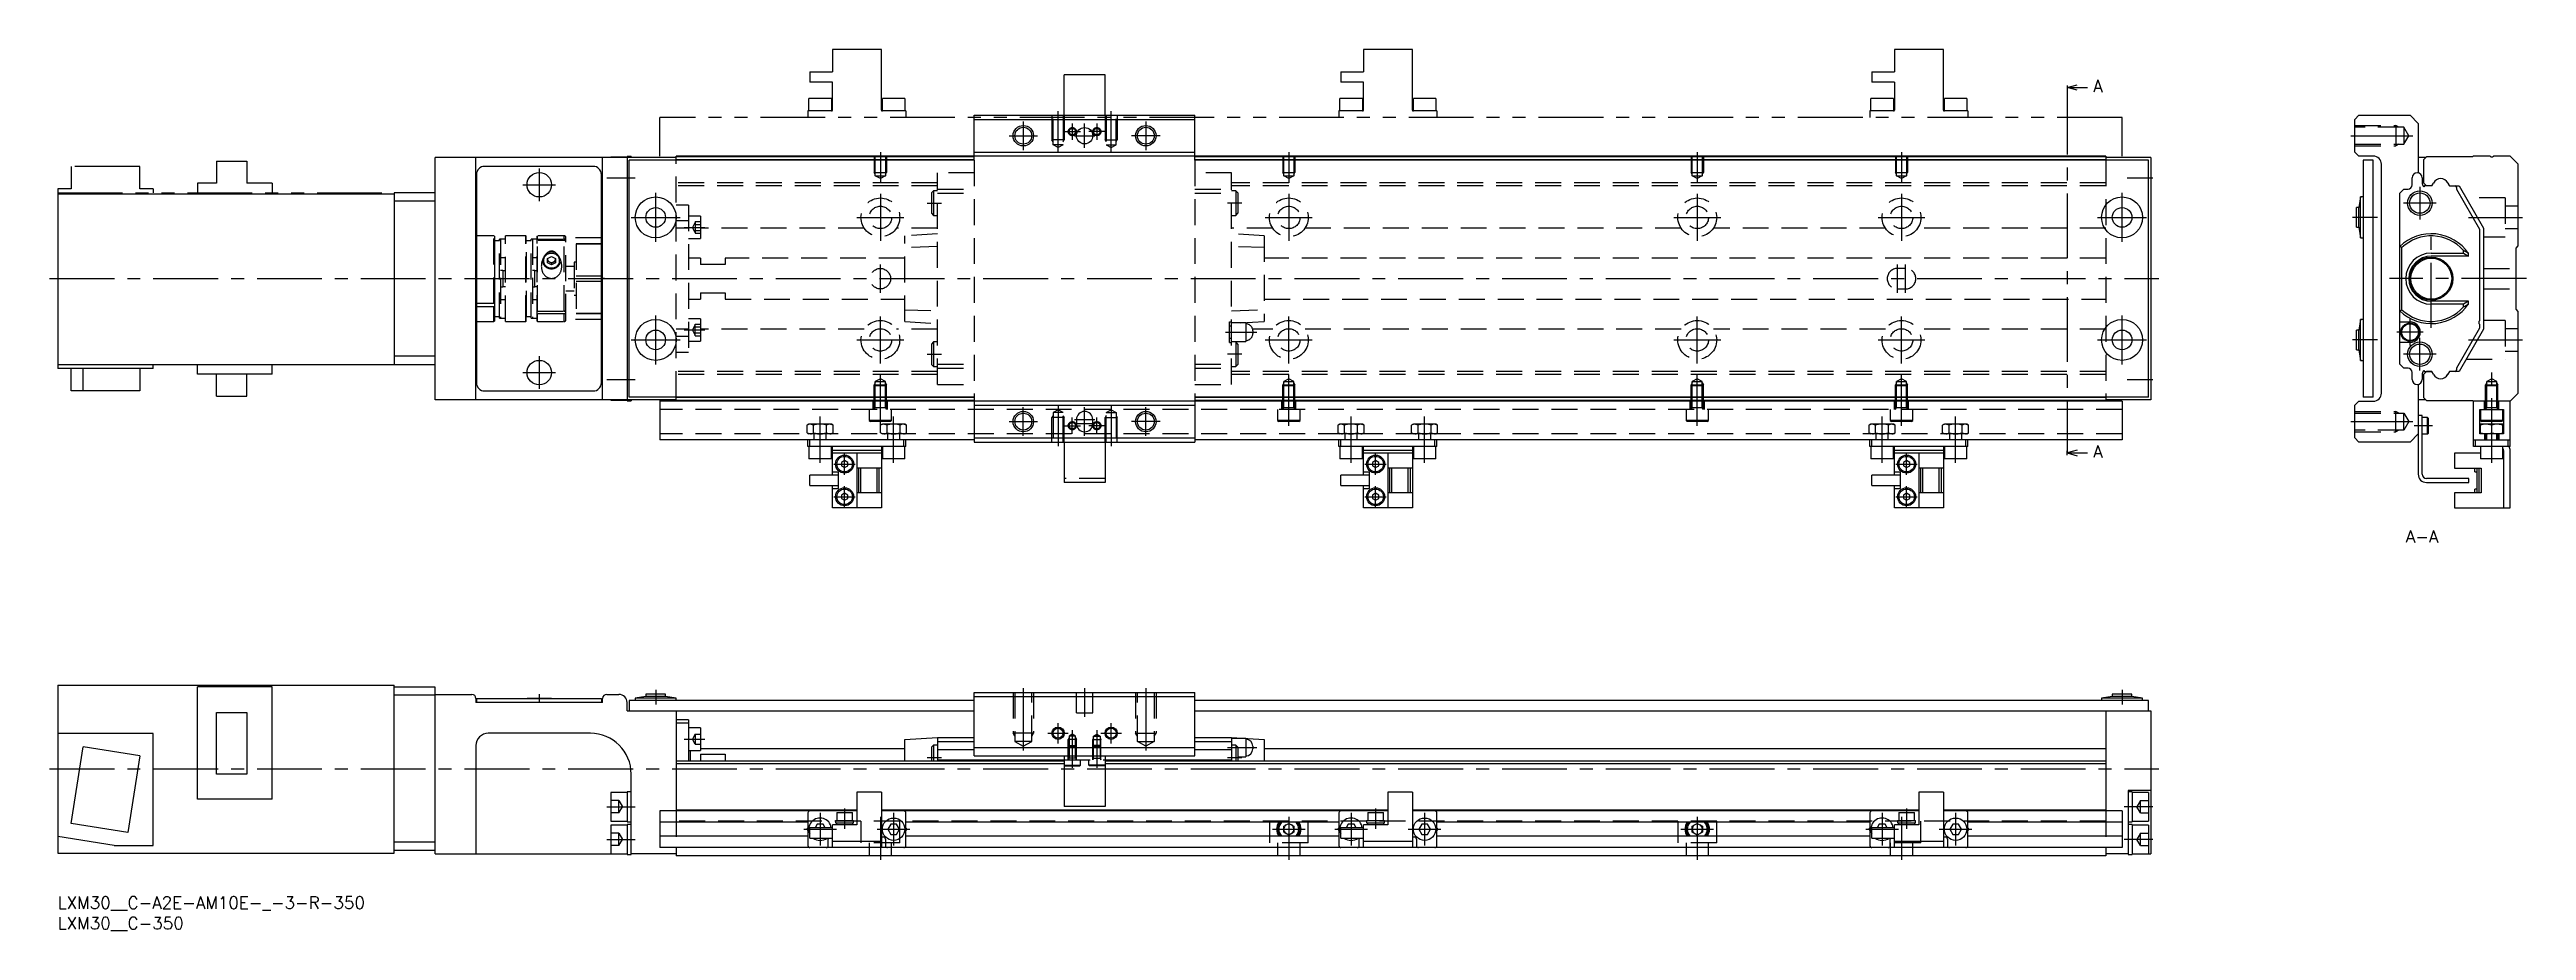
# Model space of a CAD drawing. Extents: x -2 to 604, y -8 to 207.
import ezdxf

# ---------------------------------------------------------------- set-up
doc = ezdxf.new("R2010")
doc.units = 0
doc.header["$LTSCALE"] = 0.5
for name, pattern in [('CENTER', [50.8, 31.75, -6.35, 6.35, -6.35]), ('DASHED', [19.05, 12.7, -6.35]), ('PHANTOM', [63.5, 31.75, -6.35, 6.35, -6.35, 6.35, -6.35])]:
    doc.linetypes.add(name, pattern=pattern)
for name, color, linetype in [('MSM_CENTER', 1, 'CENTER'), ('MSM_CONTINUOUS', 7, 'CONTINUOUS'), ('MSM_DASHED', 4, 'DASHED'), ('MSM_IMAGINARY', 6, 'PHANTOM'), ('MSM_NARROW', 5, 'CONTINUOUS'), ('MSM_PART_NUMBER', 7, 'CONTINUOUS')]:
    doc.layers.add(name, color=color, linetype=linetype)
doc.styles.get("Standard").update_dxf_attribs({"font": 'txt.shx', "height": 3, "bigfont": 'bigfont.shx'})

msp = doc.modelspace()

# ---------------------------------------------------------------- texts
at = {"layer": 'MSM_PART_NUMBER'}
for s, p in [('A', (498.34, 196.96)), ('A', (498.34, 107.49)), ('A-A', (574.86, 86.67))]:
    msp.add_text(s, height=3, dxfattribs=at).set_placement(p)

# ---------------------------------------------------------------- blocks, each defined once
blk = doc.blocks.new('*U8')
at = {"layer": 'MSM_PART_NUMBER'}
blk.add_text('LXM30__C-350', height=3, dxfattribs=at).set_placement((0, -8))
blk = doc.blocks.new('*U9')
at = {"layer": 'MSM_PART_NUMBER'}
blk.add_text('LXM30__C-A2E-AM10E-_-3-R-350', height=3, dxfattribs=at).set_placement((0, -3))

# ---------------------------------------------------------------- linework, layer by layer
at = {"layer": 'MSM_CENTER'}
for p, q in [((491.92, 197.59), (491.92, 108.62)), ((236.4, 189.8), (236.4, 182.8)), ((244.9, 182.39), (244.9, 192.3)), ((248.4, 189.3), (248.4, 185.3)), ((251.4, 183.3), (251.4, 189.3)), ((254.4, 189.3), (254.4, 185.3)), ((257.9, 182.39), (257.9, 192.3)), ((266.4, 189.8), (266.4, 182.8)), ((201.4, 182.3), (201.4, 174.79)), ((232.9, 186.3), (239.9, 186.3)), ((246.4, 187.3), (250.4, 187.3)), ((248.9, 186.3), (253.9, 186.3)), ((256.4, 187.3), (252.4, 187.3)), ((269.9, 186.3), (262.9, 186.3)), ((301.4, 182.3), (301.4, 174.79)), ((401.4, 182.3), (401.4, 174.79)), ((451.4, 182.3), (451.4, 174.79)), ((561.4, 186.3), (576.59, 186.3)), ((117.9, 178.3), (117.9, 170.3)), ((134.4, 176), (141.4, 176)), ((506.65, 176), (512.9, 176)), ((113.9, 174.3), (121.9, 174.3)), ((146.4, 160.3), (146.4, 172.3)), ((201.4, 172.05), (201.4, 160.55)), ((212.9, 169.8), (216.4, 169.8)), ((289.9, 169.8), (286.4, 169.8)), ((301.4, 172.05), (301.4, 160.55)), ((401.4, 172.05), (401.4, 160.55)), ((451.4, 172.05), (451.4, 160.55)), ((505.4, 160.3), (505.4, 172.3)), ((582.3, 169.8), (574.3, 169.8)), ((578.3, 173.8), (578.3, 165.8)), ((140.4, 166.3), (152.4, 166.3)), ((153.4, 163.85), (158.4, 163.85)), ((195.65, 166.3), (207.15, 166.3)), ((295.65, 166.3), (307.15, 166.3)), ((395.65, 166.3), (407.15, 166.3)), ((445.65, 166.3), (457.15, 166.3)), ((499.4, 166.3), (511.4, 166.3)), ((567.9, 166.3), (561.8, 166.3)), ((590.22, 166.3), (603.4, 166.3)), ((581.1, 139.3), (581.1, 163.3)), ((201.4, 147.8), (201.4, 154.8)), ((450.4, 147.8), (450.4, 154.8)), ((452.4, 147.8), (452.4, 154.8)), ((-2, 151.3), (514.4, 151.3)), ((604.4, 151.3), (570.9, 151.3)), ((146.4, 130.3), (146.4, 142.3)), ((201.4, 130.55), (201.4, 142.05)), ((301.4, 130.55), (301.4, 142.05)), ((401.4, 130.55), (401.4, 142.05)), ((451.4, 130.55), (451.4, 142.05)), ((505.4, 130.3), (505.4, 142.3)), ((575.9, 134.95), (575.9, 141.45)), ((140.4, 136.3), (152.4, 136.3)), ((153.4, 138.74), (158.4, 138.74)), ((195.65, 136.3), (207.15, 136.3)), ((285.9, 138.2), (293.6, 138.2)), ((295.65, 136.3), (307.15, 136.3)), ((395.65, 136.3), (407.15, 136.3)), ((445.65, 136.3), (457.15, 136.3)), ((499.4, 136.3), (511.4, 136.3)), ((567.9, 136.3), (561.8, 136.3)), ((579.15, 138.2), (572.65, 138.2)), ((578.3, 128.8), (578.3, 136.8)), ((590.22, 136.3), (603.4, 136.3)), ((113.9, 128.3), (121.9, 128.3)), ((117.9, 132.3), (117.9, 124.3)), ((201.4, 115.25), (201.4, 127.81)), ((212.9, 132.8), (216.4, 132.8)), ((289.9, 132.8), (286.4, 132.8)), ((301.4, 115.25), (301.4, 127.81)), ((401.4, 115.25), (401.4, 127.81)), ((451.4, 115.25), (451.4, 127.81)), ((582.3, 132.8), (574.3, 132.8)), ((595.9, 106.2), (595.9, 128.3)), ((134.4, 126.6), (141.4, 126.6)), ((506.65, 126.6), (512.9, 126.6)), ((186.65, 106.2), (186.65, 117.55)), ((204.65, 106.2), (204.65, 117.55)), ((232.9, 116.3), (239.9, 116.3)), ((236.4, 112.8), (236.4, 119.8)), ((244.9, 120.21), (244.9, 110.3)), ((246.4, 115.3), (250.4, 115.3)), ((248.4, 113.3), (248.4, 117.3)), ((248.9, 116.8), (253.9, 116.8)), ((248.9, 115.8), (253.9, 115.8)), ((251.4, 112.8), (251.4, 119.8)), ((256.4, 115.3), (252.4, 115.3)), ((254.4, 113.3), (254.4, 117.3)), ((257.9, 120.21), (257.9, 110.3)), ((269.9, 116.3), (262.9, 116.3)), ((266.4, 112.8), (266.4, 119.8)), ((316.65, 106.2), (316.65, 117.55)), ((334.65, 106.2), (334.65, 117.55)), ((446.65, 106.2), (446.65, 117.55)), ((464.65, 106.2), (464.65, 117.55)), ((561.4, 116.3), (576.59, 116.3)), ((581.4, 115.3), (576.9, 115.3)), ((190.02, 105.9), (195.27, 105.9)), ((192.65, 103.27), (192.65, 108.52)), ((320.02, 105.9), (325.27, 105.9)), ((322.65, 103.27), (322.65, 108.52)), ((450.02, 105.9), (455.27, 105.9)), ((452.65, 103.27), (452.65, 108.52)), ((190.02, 97.9), (195.27, 97.9)), ((192.65, 95.27), (192.65, 100.52)), ((320.02, 97.9), (325.27, 97.9)), ((322.65, 95.27), (322.65, 100.52)), ((450.02, 97.9), (455.27, 97.9)), ((452.65, 95.27), (452.65, 100.52)), ((117.9, 49.6), (117.9, 47.49)), ((146.4, 50.6), (146.4, 47)), ((236.4, 51), (236.4, 35.81)), ((251.4, 51), (251.4, 44)), ((266.4, 51), (266.4, 35.81)), ((505.4, 50.6), (505.4, 47)), ((244.9, 37.5), (244.9, 42.5)), ((257.9, 37.5), (257.9, 42.5)), ((153.4, 38.55), (158.4, 38.55)), ((242.4, 40), (247.4, 40)), ((248.4, 40.76), (248.4, 31.56)), ((254.4, 40.76), (254.4, 33.5)), ((254.4, 40.76), (254.4, 31.56)), ((255.4, 40), (260.4, 40)), ((286.4, 36.5), (293.6, 36.5)), ((-2, 31.3), (514.4, 31.3)), ((212.9, 34.1), (216.4, 34.1)), ((286.4, 34.1), (289.9, 34.1)), ((134.4, 22), (141.4, 22)), ((186.65, 20.5), (186.65, 12.5)), ((192.65, 21.6), (192.65, 16.6)), ((201.4, 19.5), (201.4, 9)), ((204.65, 20.5), (204.65, 12.5)), ((301.4, 19.5), (301.4, 9)), ((301.4, 19.5), (301.4, 9)), ((316.65, 20.5), (316.65, 12.5)), ((322.65, 21.6), (322.65, 16.6)), ((334.65, 20.5), (334.65, 12.5)), ((401.4, 19.5), (401.4, 9)), ((401.4, 19.5), (401.4, 9)), ((446.65, 20.5), (446.65, 12.5)), ((451.4, 19.5), (451.4, 9)), ((452.65, 21.6), (452.65, 16.6)), ((464.65, 20.5), (464.65, 12.5)), ((512.9, 22), (505.9, 22)), ((134.4, 14), (141.4, 14)), ((182.65, 16.5), (190.65, 16.5)), ((200.65, 16.5), (208.65, 16.5)), ((297.4, 16.5), (305.4, 16.5)), ((312.65, 16.5), (320.65, 16.5)), ((330.65, 16.5), (338.65, 16.5)), ((397.4, 16.5), (405.4, 16.5)), ((442.65, 16.5), (450.65, 16.5)), ((460.65, 16.5), (468.65, 16.5)), ((512.9, 14), (505.9, 14))]:
    msp.add_line(p, q, dxfattribs=at)
at = {"layer": 'MSM_CONTINUOUS'}
for p, q in [((491.92, 198.09), (494.42, 198.76)), ((491.92, 198.59), (491.92, 197.59)), ((494.42, 197.42), (491.92, 198.09)), ((491.92, 198.09), (496.92, 198.09)), ((224.4, 180.3), (224.4, 191.3)), ((224.4, 191.3), (278.4, 191.3)), ((224.4, 190.3), (278.4, 190.3)), ((278.4, 180.3), (278.4, 191.3)), ((562.4, 190.3), (563.4, 191.3)), ((562.4, 182.3), (562.4, 190.3)), ((563.4, 191.3), (575.9, 191.3)), ((575.9, 191.3), (577.9, 189.3)), ((577.9, 189.3), (577.9, 177.17)), ((224.4, 182.3), (278.4, 182.3)), ((563.4, 181.3), (562.4, 182.3)), ((151.4, 181), (92.4, 181)), ((92.4, 121.6), (92.4, 181)), ((102.4, 121.6), (102.4, 181)), ((102.5, 176.8), (102.5, 125.8)), ((131.1, 178.8), (104.5, 178.8)), ((133.1, 125.8), (133.1, 176.8)), ((133.4, 121.6), (133.4, 181)), ((135.4, 181.05), (135.4, 181)), ((139.4, 181.05), (135.4, 181.05)), ((140.4, 181.2), (139.4, 181.2)), ((139.4, 181.2), (139.4, 121.4)), ((139.9, 122.3), (139.9, 180.3)), ((224.4, 180.3), (139.9, 180.3)), ((140.4, 181.2), (140.4, 181)), ((151.4, 180.3), (151.4, 181.3)), ((501.4, 181.3), (151.4, 181.3)), ((224.4, 181.1), (151.4, 181.1)), ((224.4, 180.4), (151.4, 180.4)), ((501.4, 181.1), (278.4, 181.1)), ((501.4, 180.4), (278.4, 180.4)), ((511.9, 180.3), (278.4, 180.3)), ((501.4, 181.3), (501.4, 180.3)), ((512.4, 181), (501.4, 181)), ((511.9, 122.3), (511.9, 180.3)), ((512.4, 181), (512.4, 121.6)), ((566.9, 181.3), (563.4, 181.3)), ((564.4, 180.3), (564.4, 122.3)), ((566.9, 180.3), (564.4, 180.3)), ((566.9, 122.3), (566.9, 180.3)), ((568.9, 123.3), (568.9, 179.3)), ((576.4, 174.25), (576.4, 175.95)), ((579.8, 181), (577.9, 181)), ((578.9, 175.95), (578.9, 174.55)), ((579.9, 181.1), (579.2, 180.4)), ((579.2, 180.4), (579.2, 174.75)), ((591.2, 181.1), (579.9, 181.1)), ((591.4, 181.3), (591.2, 181.1)), ((595.5, 181.3), (591.4, 181.3)), ((600.4, 181.3), (596.3, 181.3)), ((602.4, 179.3), (600.4, 181.3)), ((602.4, 159.3), (602.4, 179.3)), ((82.4, 172), (0, 172)), ((0, 172), (0, 129.3)), ((82.4, 172.3), (82.4, 130.3)), ((92.4, 172.3), (82.4, 172.3)), ((92.4, 170.3), (82.4, 170.3)), ((563.8, 171.3), (563.4, 168.7)), ((564.4, 171.3), (563.8, 171.3)), ((563.8, 161.3), (563.8, 171.3)), ((573.4, 172.25), (574.4, 173.25)), ((573.4, 130.35), (573.4, 172.25)), ((574.4, 173.25), (575.4, 173.25)), ((579.2, 174.75), (579.9, 174.05)), ((579.7, 174.1), (579.85, 174.1)), ((581.25, 174.05), (579.9, 174.05)), ((581.25, 174.05), (581.62, 174.7)), ((585.12, 174.8), (585.55, 174.05)), ((585.55, 174.05), (585.12, 174.8)), ((585.55, 174.05), (587.9, 174.05)), ((587.24, 173.6), (587.24, 173.2)), ((587.24, 173.6), (587.24, 173.2)), ((587.24, 173.2), (592.9, 163.39)), ((587.9, 174.05), (593.9, 163.66)), ((102.4, 169.5), (102.5, 169.5)), ((133.1, 169.5), (133.4, 169.5)), ((563.4, 168.7), (562.8, 168.7)), ((562.8, 163.9), (562.8, 168.7)), ((562.8, 163.9), (563.4, 163.9)), ((563.4, 163.9), (563.4, 168.7)), ((563.4, 163.9), (563.8, 161.3)), ((102.5, 161.3), (102.4, 161.3)), ((133.4, 161.3), (133.1, 161.3)), ((133.4, 159.8), (133.1, 159.8)), ((133.4, 159.77), (133.1, 159.77)), ((563.8, 161.3), (564.4, 161.3)), ((573.9, 158.9), (573.4, 159.16)), ((573.9, 143.7), (573.9, 158.9)), ((588.95, 157.56), (588.95, 158.23)), ((592.9, 163.39), (592.9, 140.95)), ((593.9, 163.66), (593.9, 138.94)), ((601.9, 158.8), (602.4, 159.3)), ((601.9, 143.8), (601.9, 158.8)), ((133.1, 152.02), (133.4, 152.02)), ((581.1, 157.56), (588.95, 157.56)), ((590.2, 156.8), (581.1, 156.8)), ((588.95, 157.56), (590.2, 156.8)), ((590.2, 156.8), (590.2, 157.48)), ((133.4, 150.58), (133.1, 150.58)), ((590.2, 145.8), (581.1, 145.8)), ((590.2, 145.8), (588.95, 145.04)), ((590.2, 145.12), (590.2, 145.8)), ((102.5, 141.3), (102.4, 141.3)), ((133.4, 142.83), (133.1, 142.83)), ((133.4, 142.8), (133.1, 142.8)), ((133.4, 141.3), (133.1, 141.3)), ((563.8, 141.3), (563.4, 138.7)), ((564.4, 141.3), (563.8, 141.3)), ((563.8, 131.3), (563.8, 141.3)), ((573.4, 143.44), (573.9, 143.7)), ((573.4, 140.7), (575.9, 140.7)), ((588.95, 145.04), (581.1, 145.04)), ((588.95, 144.37), (588.95, 145.04)), ((592.9, 140.15), (592.9, 139.21)), ((602.4, 143.3), (601.9, 143.8)), ((602.4, 123.3), (602.4, 143.3)), ((563.4, 138.7), (562.8, 138.7)), ((562.8, 133.9), (562.8, 138.7)), ((562.8, 133.9), (563.4, 133.9)), ((563.4, 133.9), (563.4, 138.7)), ((563.4, 133.9), (563.8, 131.3)), ((575.9, 135.7), (573.4, 135.7)), ((592.9, 139.21), (587.24, 129.4)), ((593.9, 138.94), (587.9, 128.55)), ((0, 130.3), (92.4, 130.3)), ((23.4, 129.3), (0, 129.3)), ((3.3, 123.8), (3.3, 129.3)), ((6.27, 123.8), (6.27, 129.3)), ((20.1, 129.3), (20.1, 123.8)), ((23.4, 129.3), (23.4, 130.3)), ((34.2, 127.9), (34.2, 130.3)), ((52.5, 127.9), (34.2, 127.9)), ((38.87, 122.5), (38.87, 127.9)), ((46.32, 122.5), (46.32, 127.9)), ((52.5, 127.9), (52.5, 130.3)), ((92.4, 132.3), (82.4, 132.3)), ((102.5, 133.1), (102.4, 133.1)), ((133.4, 133.1), (133.1, 133.1)), ((563.8, 131.3), (564.4, 131.3)), ((574.4, 129.35), (573.4, 130.35)), ((575.4, 129.35), (574.4, 129.35)), ((576.4, 126.65), (576.4, 128.35)), ((578.9, 128.05), (578.9, 126.65)), ((579.9, 128.55), (579.2, 127.85)), ((579.2, 127.85), (579.2, 122.2)), ((579.85, 128.5), (579.7, 128.5)), ((579.9, 128.55), (579.85, 128.5)), ((581.25, 128.55), (579.9, 128.55)), ((579.9, 128.55), (581.25, 128.55)), ((581.68, 127.8), (581.25, 128.55)), ((581.62, 127.9), (581.25, 128.55)), ((585.55, 128.55), (585.12, 127.8)), ((585.55, 128.55), (585.18, 127.9)), ((587.9, 128.55), (585.55, 128.55)), ((586.95, 128.55), (585.55, 128.55)), ((587.24, 129.4), (587.24, 129)), ((20.1, 123.8), (3.3, 123.8)), ((38.87, 122.5), (46.32, 122.5)), ((151.4, 121.6), (92.4, 121.6)), ((104.5, 123.8), (131.1, 123.8)), ((135.4, 121.6), (135.4, 121.55)), ((135.4, 121.55), (139.4, 121.55)), ((139.4, 121.4), (140.4, 121.4)), ((224.4, 122.3), (139.9, 122.3)), ((140.4, 121.6), (140.4, 121.4)), ((147.4, 121.6), (147.4, 111.8)), ((505.4, 121.3), (147.4, 121.3)), ((151.4, 121.3), (151.4, 122.3)), ((224.4, 122.2), (151.4, 122.2)), ((224.4, 121.5), (151.4, 121.5)), ((224.4, 122.3), (224.4, 111.3)), ((278.4, 122.3), (278.4, 111.3)), ((511.9, 122.3), (278.4, 122.3)), ((501.4, 122.2), (278.4, 122.2)), ((501.4, 121.5), (278.4, 121.5)), ((501.4, 122.3), (501.4, 121.3)), ((512.4, 121.6), (501.4, 121.6)), ((505.4, 121.3), (505.4, 111.8)), ((562.4, 120.3), (563.4, 121.3)), ((563.4, 121.3), (566.9, 121.3)), ((566.9, 122.3), (564.4, 122.3)), ((577.9, 125.43), (577.9, 103.4)), ((579.8, 121.6), (577.9, 121.6)), ((579.2, 122.2), (579.9, 121.5)), ((579.9, 121.5), (591.2, 121.5)), ((591.2, 121.5), (591.4, 121.3)), ((600.4, 121.3), (591.4, 121.3)), ((591.4, 110.2), (591.4, 121.3)), ((600.4, 121.3), (602.4, 123.3)), ((600.4, 110.2), (600.4, 121.3)), ((224.4, 120.3), (278.4, 120.3)), ((249.4, 116.8), (249.4, 115.8)), ((253.4, 115.8), (253.4, 116.8)), ((562.4, 112.3), (562.4, 120.3)), ((578.9, 117.8), (577.9, 117.8)), ((578.9, 103.4), (578.9, 117.8)), ((580.2, 117.3), (578.9, 117.3)), ((580.4, 117.1), (580.2, 117.3)), ((580.2, 113.3), (580.2, 117.3)), ((580.4, 113.5), (580.4, 117.1)), ((593, 113.3), (593, 119.3)), ((593, 119.3), (598.8, 119.3)), ((593.15, 119.3), (593.15, 116.6)), ((593.15, 116.6), (593.45, 116.3)), ((598.65, 116.6), (593.15, 116.6)), ((593.15, 113.3), (593.15, 115.7)), ((598.65, 115.7), (593.15, 115.7)), ((598.35, 116.3), (593.45, 116.3)), ((595.9, 115.45), (594.52, 115.7)), ((595.9, 113.55), (595.9, 115.45)), ((598.65, 115.45), (597.27, 115.7)), ((598.35, 116.3), (598.65, 116.6)), ((598.65, 116.6), (598.65, 119.3)), ((598.65, 113.3), (598.65, 115.7)), ((598.8, 119.3), (598.8, 113.3)), ((224.4, 111.8), (147.4, 111.8)), ((183.65, 110.2), (183.65, 111.8)), ((207.65, 110.2), (183.65, 110.2)), ((183.9, 110.2), (183.9, 107.2)), ((184.15, 110.2), (184.15, 111.8)), ((189.4, 107.2), (189.4, 110.2)), ((189.65, 103.15), (189.65, 110.07)), ((201.65, 109.2), (189.65, 109.2)), ((201.65, 110.07), (201.65, 95.2)), ((201.9, 110.2), (201.9, 107.2)), ((207.15, 110.2), (207.15, 111.8)), ((207.4, 107.2), (207.4, 110.2)), ((207.65, 110.2), (207.65, 111.8)), ((224.4, 112.3), (278.4, 112.3)), ((224.4, 111.3), (278.4, 111.3)), ((246.4, 111.3), (246.4, 101.4)), ((256.4, 111.3), (256.4, 101.4)), ((505.4, 111.8), (278.4, 111.8)), ((313.65, 110.2), (313.65, 111.8)), ((337.65, 110.2), (313.65, 110.2)), ((313.9, 110.2), (313.9, 107.2)), ((314.15, 110.2), (314.15, 111.8)), ((319.4, 107.2), (319.4, 110.2)), ((319.65, 103.15), (319.65, 110.07)), ((331.65, 109.2), (319.65, 109.2)), ((331.65, 110.07), (331.65, 95.2)), ((331.9, 110.2), (331.9, 107.2)), ((337.15, 110.2), (337.15, 111.8)), ((337.4, 107.2), (337.4, 110.2)), ((337.65, 110.2), (337.65, 111.8)), ((443.65, 110.2), (443.65, 111.8)), ((467.65, 110.2), (443.65, 110.2)), ((443.9, 110.2), (443.9, 107.2)), ((444.15, 110.2), (444.15, 111.8)), ((449.4, 107.2), (449.4, 110.2)), ((449.65, 103.15), (449.65, 110.07)), ((461.65, 109.2), (449.65, 109.2)), ((461.65, 110.07), (461.65, 95.2)), ((461.9, 110.2), (461.9, 107.2)), ((467.15, 110.2), (467.15, 111.8)), ((467.4, 107.2), (467.4, 110.2)), ((467.65, 110.2), (467.65, 111.8)), ((494.42, 109.29), (491.92, 108.62)), ((563.4, 111.3), (562.4, 112.3)), ((575.9, 111.3), (563.4, 111.3)), ((577.9, 113.3), (575.9, 111.3)), ((578.9, 113.3), (580.2, 113.3)), ((580.2, 113.3), (580.4, 113.5)), ((591.4, 111.8), (600.4, 111.8)), ((600.4, 110.2), (591.4, 110.2)), ((591.9, 110.2), (591.9, 111.8)), ((598.8, 113.3), (593, 113.3)), ((593.15, 113.55), (594.52, 113.3)), ((593.15, 110.2), (593.15, 107.2)), ((594.2, 111.8), (594.2, 113.3)), ((594.4, 113.3), (594.4, 111.8)), ((595.9, 113.55), (597.27, 113.3)), ((597.4, 111.8), (597.4, 113.3)), ((597.6, 113.3), (597.6, 111.8)), ((598.65, 107.2), (598.65, 110.2)), ((598.8, 109.2), (598.8, 95.2)), ((599.9, 110.2), (599.9, 111.8)), ((600.4, 95.2), (600.4, 109.2)), ((189.4, 107.2), (183.9, 107.2)), ((191.15, 103.15), (184.15, 103.15)), ((184.15, 100.65), (184.15, 103.15)), ((201.65, 108.6), (189.65, 108.6)), ((191.15, 103.9), (189.65, 103.9)), ((191.15, 99.9), (191.15, 103.9)), ((192.65, 106.77), (191.9, 106.33)), ((191.9, 106.33), (191.9, 105.47)), ((191.9, 105.47), (192.65, 105.03)), ((193.4, 106.33), (192.65, 106.77)), ((192.65, 105.03), (193.4, 105.47)), ((193.4, 105.47), (193.4, 106.33)), ((195.65, 108.6), (195.65, 95.2)), ((201.65, 104.9), (195.65, 104.9)), ((196.15, 98.9), (196.15, 104.9)), ((196.65, 98.9), (196.65, 104.9)), ((200.65, 98.9), (200.65, 104.9)), ((201.15, 98.9), (201.15, 104.9)), ((207.4, 107.2), (201.9, 107.2)), ((319.4, 107.2), (313.9, 107.2)), ((321.15, 103.15), (314.15, 103.15)), ((314.15, 100.65), (314.15, 103.15)), ((331.65, 108.6), (319.65, 108.6)), ((321.15, 103.9), (319.65, 103.9)), ((321.15, 99.9), (321.15, 103.9)), ((322.65, 106.77), (321.9, 106.33)), ((321.9, 106.33), (321.9, 105.47)), ((321.9, 105.47), (322.65, 105.03)), ((323.4, 106.33), (322.65, 106.77)), ((322.65, 105.03), (323.4, 105.47)), ((323.4, 105.47), (323.4, 106.33)), ((325.65, 108.6), (325.65, 95.2)), ((331.65, 104.9), (325.65, 104.9)), ((326.15, 98.9), (326.15, 104.9)), ((326.65, 98.9), (326.65, 104.9)), ((330.65, 98.9), (330.65, 104.9)), ((331.15, 98.9), (331.15, 104.9)), ((337.4, 107.2), (331.9, 107.2)), ((449.4, 107.2), (443.9, 107.2)), ((451.15, 103.15), (444.15, 103.15)), ((444.15, 100.65), (444.15, 103.15)), ((461.65, 108.6), (449.65, 108.6)), ((451.15, 103.9), (449.65, 103.9)), ((451.15, 99.9), (451.15, 103.9)), ((452.65, 106.77), (451.9, 106.33)), ((451.9, 106.33), (451.9, 105.47)), ((451.9, 105.47), (452.65, 105.03)), ((453.4, 106.33), (452.65, 106.77)), ((452.65, 105.03), (453.4, 105.47)), ((453.4, 105.47), (453.4, 106.33)), ((455.65, 108.6), (455.65, 95.2)), ((461.65, 104.9), (455.65, 104.9)), ((456.15, 98.9), (456.15, 104.9)), ((456.65, 98.9), (456.65, 104.9)), ((460.65, 98.9), (460.65, 104.9)), ((461.15, 98.9), (461.15, 104.9)), ((467.4, 107.2), (461.9, 107.2)), ((491.92, 108.12), (491.92, 109.12)), ((491.92, 108.62), (494.42, 107.95)), ((491.92, 108.62), (496.92, 108.62)), ((586.8, 108.6), (586.8, 104.9)), ((593.15, 108.6), (586.8, 108.6)), ((586.8, 104.9), (593.3, 104.9)), ((591.8, 104), (591.8, 104.9)), ((591.8, 104), (592.3, 104)), ((592.3, 98.9), (592.3, 104.9)), ((592.8, 98.9), (592.8, 104.9)), ((598.65, 107.2), (593.15, 107.2)), ((593.3, 104.9), (593.3, 98.9)), ((598.8, 108.6), (598.65, 108.6)), ((184.15, 100.65), (191.15, 100.65)), ((189.65, 95.2), (189.65, 100.65)), ((189.65, 99.9), (191.15, 99.9)), ((192.65, 98.77), (191.9, 98.33)), ((191.9, 98.33), (191.9, 97.47)), ((191.9, 97.47), (192.65, 97.03)), ((193.4, 98.33), (192.65, 98.77)), ((192.65, 97.03), (193.4, 97.47)), ((193.4, 97.47), (193.4, 98.33)), ((201.65, 98.9), (195.65, 98.9)), ((256.4, 101.4), (246.4, 101.4)), ((314.15, 100.65), (321.15, 100.65)), ((319.65, 95.2), (319.65, 100.65)), ((319.65, 99.9), (321.15, 99.9)), ((322.65, 98.77), (321.9, 98.33)), ((321.9, 98.33), (321.9, 97.47)), ((321.9, 97.47), (322.65, 97.03)), ((323.4, 98.33), (322.65, 98.77)), ((322.65, 97.03), (323.4, 97.47)), ((323.4, 97.47), (323.4, 98.33)), ((331.65, 98.9), (325.65, 98.9)), ((444.15, 100.65), (451.15, 100.65)), ((449.65, 95.2), (449.65, 100.65)), ((449.65, 99.9), (451.15, 99.9)), ((452.65, 98.77), (451.9, 98.33)), ((451.9, 98.33), (451.9, 97.47)), ((451.9, 97.47), (452.65, 97.03)), ((453.4, 98.33), (452.65, 98.77)), ((452.65, 97.03), (453.4, 97.47)), ((453.4, 97.47), (453.4, 98.33)), ((461.65, 98.9), (455.65, 98.9)), ((590.3, 102.4), (579.9, 102.4)), ((579.9, 101.4), (590.3, 101.4)), ((586.8, 98.9), (586.8, 95.2)), ((593.3, 98.9), (586.8, 98.9)), ((590.3, 101.4), (590.3, 102.4)), ((592.3, 99.8), (591.8, 99.8)), ((591.8, 98.9), (591.8, 99.8)), ((201.65, 95.2), (189.65, 95.2)), ((331.65, 95.2), (319.65, 95.2)), ((461.65, 95.2), (449.65, 95.2)), ((586.8, 95.2), (600.4, 95.2)), ((0, 51.8), (82.4, 51.8)), ((0, 51.8), (0, 10.6)), ((52.5, 51.4), (34.2, 51.4)), ((34.2, 23.9), (34.2, 51.4)), ((52.5, 23.9), (52.5, 51.4)), ((82.4, 10.6), (82.4, 51.8)), ((92.4, 51.3), (82.4, 51.3)), ((92.4, 49.3), (82.4, 49.3)), ((92.4, 10.5), (92.4, 51.3)), ((92.4, 49.5), (101.4, 49.5)), ((114.9, 48.6), (120.9, 48.6)), ((114.9, 48.6), (114.9, 48.5)), ((120.9, 48.5), (120.9, 48.6)), ((134.4, 49.5), (137.4, 49.5)), ((144, 49), (141.4, 48.6)), ((141.4, 48.6), (141.4, 48)), ((151.4, 48.6), (141.4, 48.6)), ((144, 49.6), (144, 49)), ((148.8, 49.6), (144, 49.6)), ((148.8, 49), (144, 49)), ((148.8, 49), (148.8, 49.6)), ((151.4, 48.6), (148.8, 49)), ((151.4, 48), (151.4, 48.6)), ((224.4, 34.5), (224.4, 50)), ((224.4, 50), (278.4, 50)), ((224.4, 49), (278.4, 49)), ((278.4, 34.5), (278.4, 50)), ((503, 49), (500.4, 48.6)), ((500.4, 48.6), (500.4, 48)), ((510.4, 48.6), (500.4, 48.6)), ((503, 49.6), (503, 49)), ((507.8, 49.6), (503, 49.6)), ((507.8, 49), (503, 49)), ((507.8, 49), (507.8, 49.6)), ((510.4, 48.6), (507.8, 49)), ((510.4, 48), (510.4, 48.6)), ((38.87, 29.95), (38.87, 45.05)), ((38.87, 45.05), (46.32, 45.05)), ((46.32, 45.05), (46.32, 29.95)), ((102.4, 48.5), (102.4, 47.5)), ((133.4, 47.5), (102.4, 47.5)), ((102.5, 48.5), (102.5, 47.5)), ((102.5, 48.5), (133.1, 48.5)), ((133.1, 48.5), (133.1, 47.5)), ((133.4, 47.5), (133.4, 48.5)), ((139.4, 45.5), (139.4, 47.5)), ((139.4, 45.5), (224.4, 45.5)), ((139.9, 48), (139.9, 45.5)), ((224.4, 48), (139.9, 48)), ((151.4, 45.5), (151.4, 21)), ((154.4, 43.3), (151.4, 43.3)), ((154.4, 42.45), (151.4, 42.45)), ((154.4, 43.3), (154.4, 33.2)), ((511.9, 48), (278.4, 48)), ((278.4, 45.5), (512.4, 45.5)), ((501.4, 45.5), (501.4, 21)), ((511.9, 45.5), (511.9, 48)), ((512.4, 45.5), (512.4, 10.5)), ((23.4, 39.9), (0, 39.9)), ((3.3, 17.91), (6.27, 36.68)), ((20.1, 34.49), (6.27, 36.68)), ((23.4, 12.5), (23.4, 39.9)), ((102.4, 37), (102.4, 10.5)), ((130.4, 40), (105.4, 40)), ((157.4, 41.3), (154.4, 41.3)), ((157.4, 41.3), (157.4, 35.8)), ((207.4, 38.5), (215.4, 39)), ((207.4, 33.2), (207.4, 38.5)), ((214.4, 37.1), (213.9, 36.6)), ((213.9, 36.6), (213.9, 33.2)), ((215.4, 37.1), (214.4, 37.1)), ((214.4, 37.1), (214.4, 33.2)), ((215.4, 39), (224.4, 39)), ((215.4, 39), (215.4, 33.2)), ((215.4, 38), (224.4, 38)), ((224.4, 36.5), (278.4, 36.5)), ((278.4, 39), (287.4, 39)), ((278.4, 38), (287.4, 38)), ((287.4, 39), (295.4, 38.5)), ((287.4, 39), (287.4, 33.2)), ((290.85, 38.75), (287.4, 38.75)), ((288.4, 37.1), (287.4, 37.1)), ((288.9, 36.6), (288.4, 37.1)), ((288.4, 37.1), (288.4, 33.2)), ((288.9, 36.6), (288.9, 33.2)), ((290.85, 38.75), (290.85, 34.25)), ((292.6, 36.8), (292.6, 36.2)), ((295.4, 38.5), (295.4, 33.2)), ((20.1, 34.49), (17.13, 15.72)), ((246.4, 33.2), (151.4, 33.2)), ((246.4, 32.5), (151.4, 32.5)), ((154.4, 35.8), (157.4, 35.8)), ((154.9, 33.2), (154.9, 35.8)), ((157.4, 36.3), (207.4, 36.3)), ((157.4, 34.87), (163.4, 34.87)), ((157.4, 34.87), (157.4, 33.2)), ((163.4, 34.87), (163.4, 33.2)), ((215.4, 36), (224.4, 36)), ((215.4, 33.5), (246.4, 33.5)), ((224.4, 34.5), (278.4, 34.5)), ((246.4, 34.5), (246.4, 22.1)), ((256.4, 34.5), (256.4, 22.1)), ((256.4, 33.5), (287.4, 33.5)), ((501.4, 33.2), (256.4, 33.2)), ((501.4, 32.5), (256.4, 32.5)), ((278.4, 36), (287.4, 36)), ((288.9, 34.25), (290.85, 34.25)), ((295.4, 36.3), (501.4, 36.3)), ((46.32, 29.95), (38.87, 29.95)), ((139.4, 25.5), (135.4, 25.5)), ((135.4, 25.5), (135.4, 18.5)), ((140.4, 25.65), (139.4, 25.65)), ((139.4, 25.65), (139.4, 18.35)), ((140.4, 10.35), (140.4, 30)), ((201.65, 25.6), (195.65, 25.6)), ((195.65, 25.6), (195.65, 17.6)), ((201.65, 25.6), (201.65, 12)), ((331.65, 25.6), (325.65, 25.6)), ((325.65, 25.6), (325.65, 17.6)), ((331.65, 25.6), (331.65, 12)), ((455.65, 25.6), (455.65, 17.6)), ((461.65, 25.6), (455.65, 25.6)), ((461.65, 25.6), (461.65, 12)), ((512.4, 26), (506.9, 26)), ((506.9, 26), (506.9, 10.35)), ((507.9, 25.65), (506.9, 25.65)), ((507.9, 25.65), (507.9, 18.35)), ((511.9, 25.5), (507.9, 25.5)), ((511.9, 25.5), (511.9, 18.5)), ((52.5, 23.9), (34.2, 23.9)), ((135.4, 18.5), (139.4, 18.5)), ((139.4, 18.35), (140.4, 18.35)), ((195.65, 21), (147.4, 21)), ((147.4, 21), (147.4, 12)), ((183.65, 18.2), (147.4, 18.2)), ((195.65, 21.2), (151.4, 21.2)), ((195.65, 21), (151.4, 21)), ((183.65, 20.5), (183.65, 12.5)), ((190.45, 18.6), (190.45, 18.1)), ((190.45, 18.6), (194.85, 18.6)), ((190.75, 20.6), (190.75, 18.6)), ((190.75, 20.6), (194.55, 20.6)), ((194.55, 18.6), (194.55, 20.6)), ((194.85, 18.1), (194.85, 18.6)), ((325.65, 21.2), (201.65, 21.2)), ((325.65, 21), (201.65, 21)), ((325.65, 21), (201.65, 21)), ((207.65, 12.5), (207.65, 20.5)), ((313.65, 18.2), (207.65, 18.2)), ((256.4, 22.1), (246.4, 22.1)), ((313.65, 20.5), (313.65, 12.5)), ((320.45, 18.6), (320.45, 18.1)), ((320.45, 18.6), (324.85, 18.6)), ((320.75, 20.6), (320.75, 18.6)), ((320.75, 20.6), (324.55, 20.6)), ((324.55, 18.6), (324.55, 20.6)), ((324.85, 18.1), (324.85, 18.6)), ((455.65, 21.2), (331.65, 21.2)), ((455.65, 21), (331.65, 21)), ((455.65, 21), (331.65, 21)), ((337.65, 12.5), (337.65, 20.5)), ((443.65, 18.2), (337.65, 18.2)), ((443.65, 20.5), (443.65, 12.5)), ((450.45, 18.6), (450.45, 18.1)), ((450.45, 18.6), (454.85, 18.6)), ((450.75, 20.6), (450.75, 18.6)), ((450.75, 20.6), (454.55, 20.6)), ((454.55, 18.6), (454.55, 20.6)), ((454.85, 18.1), (454.85, 18.6)), ((501.4, 21.2), (461.65, 21.2)), ((505.4, 21), (461.65, 21)), ((501.4, 21), (461.65, 21)), ((467.65, 12.5), (467.65, 20.5)), ((505.4, 18.2), (467.65, 18.2)), ((505.4, 21), (505.4, 12)), ((506.9, 18.35), (507.9, 18.35)), ((507.9, 18.5), (511.9, 18.5)), ((13.82, 12.5), (0, 14.69)), ((17.13, 15.72), (3.3, 17.91)), ((13.82, 12.5), (23.4, 12.5)), ((92.4, 13.3), (82.4, 13.3)), ((139.4, 17.5), (135.4, 17.5)), ((135.4, 17.5), (135.4, 10.5)), ((140.4, 17.65), (139.4, 17.65)), ((139.4, 17.65), (139.4, 10.35)), ((183.65, 14.8), (147.4, 14.8)), ((183.47, 16.5), (183.65, 16.8)), ((183.65, 16.2), (183.47, 16.5)), ((189.65, 16.85), (184.15, 16.85)), ((184.15, 14.35), (184.15, 16.85)), ((184.15, 14.35), (189.65, 14.35)), ((185.93, 17.75), (185.41, 16.85)), ((187.37, 17.75), (185.93, 17.75)), ((187.89, 16.85), (187.37, 17.75)), ((188.65, 12.5), (188.65, 14.1)), ((195.65, 17.6), (189.65, 17.6)), ((189.65, 12), (189.65, 17.6)), ((189.65, 13.6), (201.65, 13.6)), ((190.45, 18.1), (194.85, 18.1)), ((190.65, 18.1), (190.65, 17.6)), ((194.65, 17.6), (194.65, 18.1)), ((201.65, 14.6), (202.15, 14.6)), ((202.65, 14.1), (202.65, 12.5)), ((203.93, 17.75), (203.21, 16.5)), ((203.21, 16.5), (203.93, 15.25)), ((205.37, 17.75), (203.93, 17.75)), ((203.93, 15.25), (205.37, 15.25)), ((206.09, 16.5), (205.37, 17.75)), ((205.37, 15.25), (206.09, 16.5)), ((207.83, 16.5), (207.61, 16.12)), ((207.65, 16.8), (207.83, 16.5)), ((313.65, 14.8), (207.65, 14.8)), ((300.15, 17.22), (301.4, 17.94)), ((300.15, 15.78), (300.15, 17.22)), ((301.4, 15.06), (300.15, 15.78)), ((301.4, 17.94), (302.65, 17.22)), ((302.65, 15.78), (301.4, 15.06)), ((302.65, 17.22), (302.65, 15.78)), ((313.47, 16.5), (313.65, 16.8)), ((313.65, 16.2), (313.47, 16.5)), ((319.65, 16.85), (314.15, 16.85)), ((314.15, 14.35), (314.15, 16.85)), ((314.15, 14.35), (319.65, 14.35)), ((315.93, 17.75), (315.41, 16.85)), ((317.37, 17.75), (315.93, 17.75)), ((317.89, 16.85), (317.37, 17.75)), ((318.65, 12.5), (318.65, 14.1)), ((325.65, 17.6), (319.65, 17.6)), ((319.65, 12), (319.65, 17.6)), ((319.65, 13.6), (331.65, 13.6)), ((320.45, 18.1), (324.85, 18.1)), ((320.65, 18.1), (320.65, 17.6)), ((324.65, 17.6), (324.65, 18.1)), ((331.65, 14.6), (332.15, 14.6)), ((332.65, 14.1), (332.65, 12.5)), ((333.93, 17.75), (333.21, 16.5)), ((333.21, 16.5), (333.93, 15.25)), ((335.37, 17.75), (333.93, 17.75)), ((333.93, 15.25), (335.37, 15.25)), ((336.09, 16.5), (335.37, 17.75)), ((335.37, 15.25), (336.09, 16.5)), ((337.83, 16.5), (337.61, 16.12)), ((337.65, 16.8), (337.83, 16.5)), ((443.65, 14.8), (337.65, 14.8)), ((400.15, 17.22), (401.4, 17.94)), ((400.15, 15.78), (400.15, 17.22)), ((401.4, 15.06), (400.15, 15.78)), ((401.4, 17.94), (402.65, 17.22)), ((402.65, 15.78), (401.4, 15.06)), ((402.65, 17.22), (402.65, 15.78)), ((443.47, 16.5), (443.65, 16.8)), ((443.65, 16.2), (443.47, 16.5)), ((449.65, 16.85), (444.15, 16.85)), ((444.15, 14.35), (444.15, 16.85)), ((444.15, 14.35), (449.65, 14.35)), ((445.93, 17.75), (445.41, 16.85)), ((447.37, 17.75), (445.93, 17.75)), ((447.89, 16.85), (447.37, 17.75)), ((448.65, 12.5), (448.65, 14.1)), ((455.65, 17.6), (449.65, 17.6)), ((449.65, 12), (449.65, 17.6)), ((449.65, 13.6), (461.65, 13.6)), ((450.45, 18.1), (454.85, 18.1)), ((450.65, 18.1), (450.65, 17.6)), ((454.65, 17.6), (454.65, 18.1)), ((461.65, 14.6), (462.15, 14.6)), ((462.65, 14.1), (462.65, 12.5)), ((463.93, 17.75), (463.21, 16.5)), ((463.21, 16.5), (463.93, 15.25)), ((465.37, 17.75), (463.93, 17.75)), ((463.93, 15.25), (465.37, 15.25)), ((466.09, 16.5), (465.37, 17.75)), ((465.37, 15.25), (466.09, 16.5)), ((467.83, 16.5), (467.61, 16.12)), ((467.65, 16.8), (467.83, 16.5)), ((505.4, 14.8), (467.65, 14.8)), ((507.9, 17.65), (506.9, 17.65)), ((507.9, 17.65), (507.9, 10.35)), ((511.9, 17.5), (507.9, 17.5)), ((511.9, 17.5), (511.9, 10.5)), ((0, 10.6), (82.4, 10.6)), ((92.4, 11.3), (82.4, 11.3)), ((92.4, 10.5), (139.4, 10.5)), ((139.4, 10.35), (140.4, 10.35)), ((151.4, 10.5), (140.4, 10.5)), ((505.4, 12), (147.4, 12)), ((501.4, 12), (151.4, 12)), ((151.4, 12), (151.4, 10)), ((501.4, 10), (151.4, 10)), ((501.4, 12), (501.4, 10)), ((506.9, 10.5), (501.4, 10.5)), ((506.9, 10.35), (507.9, 10.35)), ((507.9, 10.5), (512.4, 10.5))]:
    msp.add_line(p, q, dxfattribs=at)
for centre, radius in [((236.4, 186.3), 2.07), ((251.4, 186.3), 2), ((266.4, 186.3), 2.07), ((117.9, 174.3), 3), ((146.4, 166.3), 5), ((505.4, 166.3), 5), ((578.3, 169.8), 3), ((578.3, 169.8), 2.5), ((146.4, 166.3), 2.4), ((505.4, 166.3), 2.4), ((581.1, 151.3), 5.3), ((581.1, 151.3), 5), ((146.4, 136.3), 5), ((505.4, 136.3), 5), ((575.9, 138.2), 2.25), ((575.9, 138.2), 2.05), ((146.4, 136.3), 2.4), ((505.4, 136.3), 2.4), ((578.3, 132.8), 3), ((578.3, 132.8), 2.5), ((117.9, 128.3), 3), ((236.4, 116.3), 2.07), ((266.4, 116.3), 2.07), ((192.65, 105.9), 2.2), ((192.65, 105.9), 1.9), ((322.65, 105.9), 2.2), ((322.65, 105.9), 1.9), ((452.65, 105.9), 2.2), ((452.65, 105.9), 1.9), ((192.65, 97.9), 2.2), ((192.65, 97.9), 1.9), ((322.65, 97.9), 2.2), ((322.65, 97.9), 1.9), ((452.65, 97.9), 2.2), ((452.65, 97.9), 1.9), ((244.9, 40), 1.23), ((257.9, 40), 1.23), ((204.65, 16.5), 2.75), ((334.65, 16.5), 2.75), ((464.65, 16.5), 2.75)]:
    msp.add_circle(centre, radius, dxfattribs=at)
for centre, radius, start, end in [((104.5, 176.8), 2, 90, 180), ((131.1, 176.8), 2, 0, 90), ((566.9, 179.3), 2, 0, 90), ((577.65, 175.95), 1.25, 0, 180), ((595.9, 181.6), 0.5, 216.8699, 323.1301), ((599.9, 179), 2, 36.8699, 53.1301), ((575.4, 174.25), 1, 270, 0), ((579.9, 174.55), 1, 180, 228.76602), ((579.7, 173.6), 0.5, 90, 156.67465), ((583.55, 173.65), 2.2, 93.98097, 151.45517), ((583.25, 173.65), 2.2, 31.45533, 86.01903), ((586.74, 173.6), 0.5, 0, 64.15807), ((581.1, 151.3), 11, 34.18041, 134.427), ((581.1, 151.3), 10.47, 41.44475, 133.42871), ((585.05, 150.3), 8.84, 54.37545, 63.85173), ((581.1, 151.3), 6.26, 90, 270), ((581.1, 151.3), 5.5, 90, 270), ((581.1, 151.3), 11, 225.573, 325.81959), ((581.1, 151.3), 10.47, 226.57129, 318.55525), ((575.9, 138.2), 2.5, 270, 90), ((584.75, 152.81), 9.43, 296.44562, 305.3272), ((593.2, 140.55), 0.5, 126.8699, 233.1301), ((575.4, 128.35), 1, 0, 90), ((579.9, 128.05), 1, 131.23398, 180), ((579.7, 129), 0.5, 203.32535, 270), ((583.55, 128.95), 2.2, 211.38869, 266.01903), ((583.55, 128.95), 2.2, 211.45533, 266.01903), ((583.25, 128.95), 2.2, 273.98097, 331.45517), ((583.25, 128.95), 2.2, 273.98097, 328.54467), ((586.74, 129), 0.5, 295.84193, 360), ((104.5, 125.8), 2, 180, 270), ((131.1, 125.8), 2, 270, 0), ((566.9, 123.3), 2, 270, 0), ((577.65, 126.65), 1.25, 180, 0), ((599.9, 123.6), 2, 306.8699, 323.1301), ((251.4, 116.8), 2, 0, 180), ((251.4, 115.8), 2, 180, 0), ((594.77, 110.33), 5.37, 92.65914, 107.59697), ((597.5, 110.45), 5.25, 92.48901, 107.7671), ((594.28, 118.67), 5.37, 272.65964, 287.59648), ((597.03, 118.67), 5.37, 272.65914, 287.59697), ((597.8, 109.2), 1, 0, 31.78833), ((597.8, 109.2), 2.6, 0, 22.61986), ((579.9, 103.4), 2, 180, 270), ((579.9, 103.4), 1, 180, 270), ((101.4, 48.5), 1, 0, 90), ((134.4, 48.5), 1, 90, 180), ((137.4, 47.5), 2, 0, 90), ((105.4, 37), 3, 90, 180), ((130.4, 30), 10, 0, 90), ((290.85, 36.8), 1.75, 0, 90), ((290.85, 36.2), 1.75, 270, 0), ((184.15, 20.5), 0.5, 90, 180), ((186.65, 16.5), 2.75, 7.31202, 204.61998), ((207.15, 20.5), 0.5, 0, 90), ((301.4, 16.5), 3, 145.48189, 214.51811), ((301.4, 16.5), 2.75, 141.81652, 218.18347), ((301.4, 16.5), 2.45, 136.06216, 223.93786), ((301.4, 16.5), 2.45, 316.06216, 43.93784), ((301.4, 16.5), 2.75, 321.81652, 38.18348), ((301.4, 16.5), 3, 325.48189, 34.51811), ((314.15, 20.5), 0.5, 90, 180), ((316.65, 16.5), 2.75, 7.31202, 204.61998), ((337.15, 20.5), 0.5, 0, 90), ((401.4, 16.5), 3, 145.48189, 214.51811), ((401.4, 16.5), 2.75, 141.81652, 218.18347), ((401.4, 16.5), 2.45, 136.06216, 223.93786), ((401.4, 16.5), 2.45, 316.06216, 43.93784), ((401.4, 16.5), 2.75, 321.81652, 38.18348), ((401.4, 16.5), 3, 325.48189, 34.51811), ((444.15, 20.5), 0.5, 90, 180), ((446.65, 16.5), 2.75, 7.31202, 204.61998), ((467.15, 20.5), 0.5, 0, 90), ((184.15, 12.5), 0.5, 180, 270), ((186.65, 16.5), 2.75, 231.42735, 308.57265), ((188.15, 12.5), 0.5, 270, 0), ((189.15, 14.1), 0.5, 150, 180), ((189.22, 14.11), 0.429, 358.69247, 34.01766), ((202.15, 14.1), 0.501, 90.06184, 179.93831), ((202.15, 14.1), 0.5, 0, 90), ((203.15, 12.5), 0.5, 180, 270), ((207.15, 12.5), 0.5, 270, 360), ((301.4, 16.5), 1.25, 120, 239.99999), ((301.4, 16.5), 1.25, 300, 60.00001), ((314.15, 12.5), 0.5, 180, 270), ((316.65, 16.5), 2.75, 231.42735, 308.57265), ((318.15, 12.5), 0.5, 270, 0), ((319.15, 14.1), 0.5, 150, 180), ((319.22, 14.11), 0.429, 358.69247, 34.01766), ((332.15, 14.1), 0.501, 90.06184, 179.93831), ((332.15, 14.1), 0.5, 0, 90), ((333.15, 12.5), 0.5, 180, 270), ((337.15, 12.5), 0.5, 270, 360), ((401.4, 16.5), 1.25, 120, 239.99999), ((401.4, 16.5), 1.25, 300, 60.00001), ((444.15, 12.5), 0.5, 180, 270), ((446.65, 16.5), 2.75, 231.42735, 308.57265), ((448.15, 12.5), 0.5, 270, 0), ((449.15, 14.1), 0.5, 150, 180), ((449.22, 14.11), 0.429, 358.69247, 34.01766), ((462.15, 14.1), 0.501, 90.06184, 179.93831), ((462.15, 14.1), 0.5, 0, 90), ((463.15, 12.5), 0.5, 180, 270), ((467.15, 12.5), 0.5, 270, 360)]:
    msp.add_arc(centre, radius, start, end, dxfattribs=at)
at = {"layer": 'MSM_DASHED'}
for p, q in [((243.4, 191.3), (243.4, 185.3)), ((243.67, 184.1), (243.67, 191.3)), ((246.13, 191.3), (246.13, 184.1)), ((246.4, 191.3), (246.4, 185.3)), ((256.4, 191.3), (256.4, 185.3)), ((256.67, 191.3), (256.67, 184.1)), ((259.13, 184.1), (259.13, 191.3)), ((259.4, 191.3), (259.4, 185.3)), ((562.4, 188.8), (572.4, 188.8)), ((574.4, 188.37), (562.4, 188.37)), ((572.4, 188.8), (572.4, 183.8)), ((573.15, 188.37), (572.4, 188.8)), ((575.59, 186.3), (574.4, 188.37)), ((574.4, 188.37), (574.4, 184.23)), ((246.4, 185.3), (243.4, 185.3)), ((243.67, 184.83), (243.4, 185.3)), ((246.13, 184.1), (243.67, 184.1)), ((244.9, 183.39), (243.67, 184.1)), ((246.13, 184.1), (244.9, 183.39)), ((246.13, 184.83), (246.4, 185.3)), ((256.4, 185.3), (259.4, 185.3)), ((256.67, 184.83), (256.4, 185.3)), ((256.67, 184.1), (259.13, 184.1)), ((256.67, 184.1), (257.9, 183.39)), ((257.9, 183.39), (259.13, 184.1)), ((259.13, 184.83), (259.4, 185.3)), ((562.4, 184.23), (574.4, 184.23)), ((562.4, 183.8), (572.4, 183.8)), ((573.15, 184.23), (572.4, 183.8)), ((574.4, 184.23), (575.59, 186.3)), ((151.4, 122.3), (151.4, 180.3)), ((199.9, 181.3), (199.9, 177.3)), ((200.17, 176.83), (199.9, 177.3)), ((199.9, 177.3), (202.9, 177.3)), ((200.17, 176.5), (200.17, 181.3)), ((200.17, 176.5), (202.63, 176.5)), ((201.4, 175.79), (200.17, 176.5)), ((202.63, 176.5), (201.4, 175.79)), ((202.63, 181.3), (202.63, 176.5)), ((202.63, 176.83), (202.9, 177.3)), ((202.9, 181.3), (202.9, 177.3)), ((224.4, 177.2), (215.4, 177.2)), ((215.4, 125.4), (215.4, 177.2)), ((224.4, 180.3), (224.4, 122.3)), ((278.4, 180.3), (278.4, 122.3)), ((287.4, 177.2), (278.4, 177.2)), ((287.4, 125.4), (287.4, 177.2)), ((299.9, 181.3), (299.9, 177.3)), ((300.17, 176.83), (299.9, 177.3)), ((299.9, 177.3), (302.9, 177.3)), ((300.17, 176.5), (300.17, 181.3)), ((300.17, 176.5), (302.63, 176.5)), ((301.4, 175.79), (300.17, 176.5)), ((302.63, 176.5), (301.4, 175.79)), ((302.63, 181.3), (302.63, 176.5)), ((302.63, 176.83), (302.9, 177.3)), ((302.9, 181.3), (302.9, 177.3)), ((399.9, 181.3), (399.9, 177.3)), ((400.17, 176.83), (399.9, 177.3)), ((399.9, 177.3), (402.9, 177.3)), ((400.17, 176.5), (400.17, 181.3)), ((400.17, 176.5), (402.63, 176.5)), ((401.4, 175.79), (400.17, 176.5)), ((402.63, 176.5), (401.4, 175.79)), ((402.63, 181.3), (402.63, 176.5)), ((402.63, 176.83), (402.9, 177.3)), ((402.9, 181.3), (402.9, 177.3)), ((449.9, 181.3), (449.9, 177.3)), ((450.17, 176.83), (449.9, 177.3)), ((449.9, 177.3), (452.9, 177.3)), ((450.17, 176.5), (450.17, 181.3)), ((450.17, 176.5), (452.63, 176.5)), ((451.4, 175.79), (450.17, 176.5)), ((452.63, 176.5), (451.4, 175.79)), ((452.63, 181.3), (452.63, 176.5)), ((452.63, 176.83), (452.9, 177.3)), ((452.9, 181.3), (452.9, 177.3)), ((501.4, 180.3), (501.4, 122.3)), ((215.4, 174.75), (151.4, 174.75)), ((215.4, 174.05), (151.4, 174.05)), ((214.4, 172.8), (213.9, 172.3)), ((213.9, 172.3), (213.9, 167.3)), ((214.4, 172.8), (214.4, 166.8)), ((215.4, 172.8), (214.4, 172.8)), ((215.4, 173.25), (224.4, 173.25)), ((215.4, 172.25), (224.4, 172.25)), ((278.4, 173.25), (287.4, 173.25)), ((278.4, 172.25), (287.4, 172.25)), ((501.4, 174.75), (287.4, 174.75)), ((501.4, 174.05), (287.4, 174.05)), ((288.4, 172.8), (287.4, 172.8)), ((288.4, 172.8), (288.4, 166.8)), ((288.9, 172.3), (288.4, 172.8)), ((288.9, 172.3), (288.9, 167.3)), ((599.2, 171.05), (589.63, 171.05)), ((599.2, 171.05), (599.2, 161.55)), ((154.4, 169.3), (151.4, 169.3)), ((154.4, 165.43), (151.4, 165.43)), ((154.4, 169.3), (154.4, 133.3)), ((157.4, 166.6), (154.4, 166.6)), ((156.1, 165.1), (155.38, 163.85)), ((156.1, 162.6), (155.38, 163.85)), ((156.1, 165.3), (157.4, 165.3)), ((156.1, 165.3), (156.1, 162.41)), ((156.1, 164.58), (157.4, 164.58)), ((157.4, 166.6), (157.4, 161.1)), ((213.9, 167.3), (214.4, 166.8)), ((214.4, 166.8), (215.4, 166.8)), ((287.4, 166.8), (288.4, 166.8)), ((288.4, 166.8), (288.9, 167.3)), ((602.4, 169.05), (599.2, 169.05)), ((106.8, 161.8), (102.4, 161.8)), ((106.9, 161.7), (106.8, 161.8)), ((106.8, 145.24), (106.8, 161.8)), ((106.9, 161.7), (106.9, 140.9)), ((106.9, 160.55), (107, 160.66)), ((107, 141.94), (107, 160.66)), ((107, 160.66), (108.15, 160.66)), ((108.4, 161), (108.15, 161)), ((108.15, 141.6), (108.15, 161)), ((108.4, 161), (108.4, 141.6)), ((109.6, 160.95), (108.4, 160.95)), ((114.6, 161.8), (109.6, 161.8)), ((109.6, 140.8), (109.6, 161.8)), ((114.7, 161.7), (114.6, 161.8)), ((114.6, 140.8), (114.6, 161.8)), ((114.7, 140.9), (114.7, 161.7)), ((114.7, 160.55), (114.8, 160.66)), ((114.8, 141.94), (114.8, 160.66)), ((114.8, 160.66), (115.95, 160.66)), ((116.2, 161), (115.95, 161)), ((115.95, 141.6), (115.95, 161)), ((116.2, 161), (116.2, 141.6)), ((117.4, 160.95), (116.2, 160.95)), ((117.5, 161.8), (117.4, 161.7)), ((117.4, 140.9), (117.4, 161.7)), ((117.4, 160.89), (117.5, 160.98)), ((117.5, 160.64), (117.4, 160.55)), ((124, 161.8), (117.5, 161.8)), ((117.5, 160.98), (117.5, 161.8)), ((117.5, 160.98), (124, 160.98)), ((117.5, 143.34), (117.5, 160.64)), ((124, 160.64), (117.5, 160.64)), ((124, 160.98), (124, 161.8)), ((124, 143.34), (124, 160.64)), ((124.4, 141.2), (124.4, 161.4)), ((133.1, 161.3), (124.4, 161.3)), ((126.9, 159.8), (126.9, 142.8)), ((133.1, 159.8), (126.9, 159.8)), ((133.1, 159.77), (126.9, 159.77)), ((154.4, 163.68), (151.4, 163.68)), ((154.4, 161.1), (157.4, 161.1)), ((156.1, 163.13), (157.4, 163.13)), ((156.1, 162.41), (157.4, 162.41)), ((197.45, 163.66), (157.4, 163.66)), ((215.4, 163.66), (205.35, 163.66)), ((215.4, 162.3), (207.4, 161.77)), ((207.4, 140.83), (207.4, 161.77)), ((215.4, 159.16), (207.4, 158.9)), ((297.45, 163.66), (287.4, 163.66)), ((295.4, 161.77), (287.4, 162.3)), ((295.4, 158.9), (287.4, 159.16)), ((295.4, 161.77), (295.4, 140.83)), ((397.45, 163.66), (305.35, 163.66)), ((447.45, 163.66), (405.35, 163.66)), ((501.4, 163.66), (455.35, 163.66)), ((593.9, 161.55), (599.2, 161.55)), ((599.2, 163.55), (602.4, 163.55)), ((108.4, 156.5), (109.6, 156.5)), ((109, 153.3), (108.4, 153.3)), ((109, 153.3), (109, 149.3)), ((109.6, 153.2), (109, 153.2)), ((116.2, 156.5), (117.4, 156.5)), ((116.8, 153.3), (116.2, 153.3)), ((116.8, 149.3), (116.8, 153.3)), ((117.4, 153.2), (116.8, 153.2)), ((119.9, 156.22), (120.9, 156.75)), ((119.9, 155.18), (119.9, 156.22)), ((119.9, 156.16), (119.9, 156.22)), ((120.4, 155.38), (119.9, 155.64)), ((120.9, 154.65), (119.9, 155.18)), ((120.9, 155.12), (120.4, 155.38)), ((120.9, 156.75), (121.9, 156.22)), ((121.4, 155.38), (120.9, 155.12)), ((121.9, 155.18), (120.9, 154.65)), ((120.9, 155.12), (120.9, 154.65)), ((121.9, 155.64), (121.4, 155.38)), ((121.9, 156.22), (121.9, 155.18)), ((121.9, 156.22), (121.9, 156.16)), ((126.4, 154.3), (124.4, 154.3)), ((126.4, 155.3), (126.4, 147.3)), ((126.9, 155.3), (126.4, 155.3)), ((126.9, 152.02), (133.1, 152.02)), ((157.4, 156.3), (154.4, 156.3)), ((157.4, 156.3), (157.4, 154.8)), ((163.4, 154.8), (157.4, 154.8)), ((163.4, 156.3), (163.4, 154.8)), ((207.4, 156.3), (163.4, 156.3)), ((501.4, 156.3), (295.4, 156.3)), ((452.4, 153.8), (450.4, 153.8)), ((593.9, 153.8), (601.9, 153.8)), ((108.4, 149.3), (109, 149.3)), ((109.6, 146.1), (108.4, 146.1)), ((109, 149.4), (109.6, 149.4)), ((116.2, 149.3), (116.8, 149.3)), ((117.4, 146.1), (116.2, 146.1)), ((116.8, 149.4), (117.4, 149.4)), ((124.4, 148.3), (126.4, 148.3)), ((126.4, 147.3), (126.9, 147.3)), ((133.1, 150.58), (126.9, 150.58)), ((133.9, 151.3), (133.4, 151.3)), ((154.4, 146.3), (157.4, 146.3)), ((157.4, 147.8), (163.4, 147.8)), ((157.4, 147.8), (157.4, 146.3)), ((163.4, 147.8), (163.4, 146.3)), ((163.4, 146.3), (207.4, 146.3)), ((295.4, 146.3), (501.4, 146.3)), ((450.4, 148.8), (452.4, 148.8)), ((593.9, 148.8), (601.9, 148.8)), ((106.8, 145.24), (102.4, 145.24)), ((102.4, 144.45), (106.8, 144.45)), ((102.4, 140.8), (106.8, 140.8)), ((106.9, 145.3), (106.8, 145.24)), ((106.8, 144.45), (106.9, 144.51)), ((106.8, 140.8), (106.8, 144.45)), ((106.8, 140.8), (106.9, 140.9)), ((107, 141.94), (106.9, 142.05)), ((108.15, 141.94), (107, 141.94)), ((108.15, 141.6), (108.4, 141.6)), ((108.4, 141.65), (109.6, 141.65)), ((109.6, 140.8), (114.6, 140.8)), ((114.6, 140.8), (114.7, 140.9)), ((114.8, 141.94), (114.7, 142.05)), ((115.95, 141.94), (114.8, 141.94)), ((115.95, 141.6), (116.2, 141.6)), ((116.2, 141.65), (117.4, 141.65)), ((117.4, 143.42), (117.5, 143.34)), ((117.5, 142.73), (117.4, 142.81)), ((117.4, 140.9), (117.5, 140.8)), ((117.5, 143.34), (124, 143.34)), ((124, 142.73), (117.5, 142.73)), ((117.5, 140.8), (117.5, 142.73)), ((117.5, 140.8), (124, 140.8)), ((124, 140.8), (124, 142.73)), ((133.1, 141.3), (124.4, 141.3)), ((126.9, 142.83), (133.1, 142.83)), ((126.9, 142.8), (133.1, 142.8)), ((157.4, 141.49), (154.4, 141.49)), ((156.1, 139.99), (155.38, 138.74)), ((156.1, 140.19), (157.4, 140.19)), ((156.1, 137.3), (156.1, 140.19)), ((157.4, 141.49), (157.4, 135.99)), ((207.4, 143.7), (215.4, 143.44)), ((207.4, 140.83), (215.4, 140.3)), ((286.9, 140.7), (287.4, 140.7)), ((286.9, 135.7), (286.9, 140.7)), ((287.4, 139.7), (286.9, 139.7)), ((287.4, 143.44), (295.4, 143.7)), ((290.85, 140.45), (287.4, 140.45)), ((289.66, 140.45), (295.4, 140.83)), ((290.85, 140.45), (290.85, 135.95)), ((599.2, 141.05), (593.9, 141.05)), ((599.2, 141.05), (599.2, 131.55)), ((154.4, 138.92), (151.4, 138.92)), ((154.4, 137.17), (151.4, 137.17)), ((154.4, 135.99), (157.4, 135.99)), ((156.1, 137.49), (155.38, 138.74)), ((156.1, 139.47), (157.4, 139.47)), ((156.1, 138.02), (157.4, 138.02)), ((156.1, 137.3), (157.4, 137.3)), ((197.45, 138.94), (157.4, 138.94)), ((215.4, 138.94), (205.35, 138.94)), ((214.4, 135.8), (213.9, 135.3)), ((213.9, 135.3), (213.9, 130.3)), ((215.4, 135.8), (214.4, 135.8)), ((214.4, 135.8), (214.4, 129.8)), ((286.9, 136.7), (287.4, 136.7)), ((286.9, 135.7), (287.4, 135.7)), ((287.4, 135.95), (290.85, 135.95)), ((288.4, 135.8), (287.4, 135.8)), ((288.9, 135.3), (288.4, 135.8)), ((288.4, 135.8), (288.4, 129.8)), ((288.9, 135.3), (288.9, 130.3)), ((297.45, 138.94), (292.54, 138.94)), ((292.6, 138.5), (292.6, 137.9)), ((397.45, 138.94), (305.35, 138.94)), ((447.45, 138.94), (405.35, 138.94)), ((501.4, 138.94), (455.35, 138.94)), ((602.4, 139.05), (599.2, 139.05)), ((599.2, 133.55), (602.4, 133.55)), ((151.4, 133.3), (154.4, 133.3)), ((215.4, 128.55), (151.4, 128.55)), ((215.4, 127.85), (151.4, 127.85)), ((213.9, 130.3), (214.4, 129.8)), ((214.4, 129.8), (215.4, 129.8)), ((215.4, 130.35), (224.4, 130.35)), ((215.4, 129.35), (224.4, 129.35)), ((278.4, 130.35), (287.4, 130.35)), ((278.4, 129.35), (287.4, 129.35)), ((287.4, 129.8), (288.4, 129.8)), ((501.4, 128.55), (287.4, 128.55)), ((501.4, 127.85), (287.4, 127.85)), ((288.4, 129.8), (288.9, 130.3)), ((589.63, 131.55), (599.2, 131.55)), ((199.65, 119.3), (199.65, 121.3)), ((200.17, 125.77), (199.9, 125.3)), ((199.9, 125.3), (202.9, 125.3)), ((199.9, 125.03), (200.17, 125.3)), ((199.9, 119.3), (199.9, 125.3)), ((202.9, 125.03), (199.9, 125.03)), ((201.4, 126.81), (200.17, 126.1)), ((200.17, 126.1), (202.63, 126.1)), ((200.17, 119.77), (200.17, 126.1)), ((202.63, 126.1), (201.4, 126.81)), ((202.63, 119.77), (202.63, 126.1)), ((202.63, 125.77), (202.9, 125.3)), ((202.9, 125.03), (202.63, 125.3)), ((202.9, 119.3), (202.9, 125.3)), ((203.15, 119.3), (203.15, 121.3)), ((215.4, 125.4), (224.4, 125.4)), ((278.4, 125.4), (287.4, 125.4)), ((299.65, 119.3), (299.65, 121.3)), ((300.17, 125.77), (299.9, 125.3)), ((299.9, 125.3), (302.9, 125.3)), ((299.9, 125.03), (300.17, 125.3)), ((299.9, 119.3), (299.9, 125.3)), ((302.9, 125.03), (299.9, 125.03)), ((301.4, 126.81), (300.17, 126.1)), ((300.17, 126.1), (302.63, 126.1)), ((300.17, 119.77), (300.17, 126.1)), ((302.63, 126.1), (301.4, 126.81)), ((302.63, 119.77), (302.63, 126.1)), ((302.63, 125.77), (302.9, 125.3)), ((302.9, 125.03), (302.63, 125.3)), ((302.9, 119.3), (302.9, 125.3)), ((303.15, 119.3), (303.15, 121.3)), ((399.65, 119.3), (399.65, 121.3)), ((400.17, 125.77), (399.9, 125.3)), ((399.9, 125.3), (402.9, 125.3)), ((399.9, 125.03), (400.17, 125.3)), ((399.9, 119.3), (399.9, 125.3)), ((402.9, 125.03), (399.9, 125.03)), ((401.4, 126.81), (400.17, 126.1)), ((400.17, 126.1), (402.63, 126.1)), ((400.17, 119.77), (400.17, 126.1)), ((402.63, 126.1), (401.4, 126.81)), ((402.63, 119.77), (402.63, 126.1)), ((402.63, 125.77), (402.9, 125.3)), ((402.9, 125.03), (402.63, 125.3)), ((402.9, 119.3), (402.9, 125.3)), ((403.15, 119.3), (403.15, 121.3)), ((449.65, 119.3), (449.65, 121.3)), ((450.17, 125.77), (449.9, 125.3)), ((449.9, 125.3), (452.9, 125.3)), ((449.9, 125.03), (450.17, 125.3)), ((449.9, 119.3), (449.9, 125.3)), ((452.9, 125.03), (449.9, 125.03)), ((451.4, 126.81), (450.17, 126.1)), ((450.17, 126.1), (452.63, 126.1)), ((450.17, 119.77), (450.17, 126.1)), ((452.63, 126.1), (451.4, 126.81)), ((452.63, 119.77), (452.63, 126.1)), ((452.63, 125.77), (452.9, 125.3)), ((452.9, 125.03), (452.63, 125.3)), ((452.9, 119.3), (452.9, 125.3)), ((453.15, 119.3), (453.15, 121.3)), ((594.15, 119.3), (594.15, 121.3)), ((594.67, 125.77), (594.4, 125.3)), ((594.4, 125.03), (594.67, 125.3)), ((594.4, 119.3), (594.4, 125.3)), ((594.4, 125.3), (597.4, 125.3)), ((597.4, 125.03), (594.4, 125.03)), ((595.9, 126.81), (594.67, 126.1)), ((594.67, 119.77), (594.67, 126.1)), ((594.67, 126.1), (597.13, 126.1)), ((597.13, 126.1), (595.9, 126.81)), ((597.13, 119.77), (597.13, 126.1)), ((597.13, 125.77), (597.4, 125.3)), ((597.13, 125.3), (597.4, 125.03)), ((597.4, 119.3), (597.4, 125.3)), ((597.65, 119.3), (597.65, 121.3)), ((505.4, 119.3), (147.4, 119.3)), ((183.9, 115.7), (183.47, 115.45)), ((183.47, 113.55), (183.47, 115.45)), ((189.4, 115.7), (183.9, 115.7)), ((185.06, 115.45), (184.27, 115.7)), ((185.06, 113.55), (185.06, 115.45)), ((188.24, 113.55), (188.24, 115.45)), ((189.83, 115.45), (189.03, 115.7)), ((189.83, 115.45), (189.4, 115.7)), ((189.83, 113.55), (189.83, 115.45)), ((198.65, 119.3), (198.65, 116.6)), ((198.65, 116.6), (198.95, 116.3)), ((204.15, 116.6), (198.65, 116.6)), ((203.85, 116.3), (198.95, 116.3)), ((199.9, 119.3), (200.17, 119.77)), ((199.9, 119.77), (202.9, 119.77)), ((201.9, 115.7), (201.47, 115.45)), ((201.47, 113.55), (201.47, 115.45)), ((207.4, 115.7), (201.9, 115.7)), ((203.06, 115.45), (202.27, 115.7)), ((202.9, 119.3), (202.63, 119.77)), ((203.06, 113.55), (203.06, 115.45)), ((203.85, 116.3), (204.15, 116.6)), ((204.15, 116.6), (204.15, 119.3)), ((206.24, 113.55), (206.24, 115.45)), ((207.83, 115.45), (207.03, 115.7)), ((207.83, 115.45), (207.4, 115.7)), ((207.83, 113.55), (207.83, 115.45)), ((243.67, 117.77), (243.4, 117.3)), ((246.4, 117.3), (243.4, 117.3)), ((243.4, 111.3), (243.4, 117.3)), ((244.9, 119.21), (243.67, 118.5)), ((243.67, 118.5), (243.67, 111.3)), ((246.13, 118.5), (243.67, 118.5)), ((246.13, 118.5), (244.9, 119.21)), ((246.13, 111.3), (246.13, 118.5)), ((246.13, 117.77), (246.4, 117.3)), ((246.4, 111.3), (246.4, 117.3)), ((256.67, 117.77), (256.4, 117.3)), ((256.4, 111.3), (256.4, 117.3)), ((256.4, 117.3), (259.4, 117.3)), ((256.67, 118.5), (257.9, 119.21)), ((256.67, 111.3), (256.67, 118.5)), ((256.67, 118.5), (259.13, 118.5)), ((257.9, 119.21), (259.13, 118.5)), ((259.13, 118.5), (259.13, 111.3)), ((259.13, 117.77), (259.4, 117.3)), ((259.4, 111.3), (259.4, 117.3)), ((298.65, 119.3), (298.65, 116.6)), ((298.65, 116.6), (298.95, 116.3)), ((304.15, 116.6), (298.65, 116.6)), ((303.85, 116.3), (298.95, 116.3)), ((299.9, 119.3), (300.17, 119.77)), ((299.9, 119.77), (302.9, 119.77)), ((302.9, 119.3), (302.63, 119.77)), ((303.85, 116.3), (304.15, 116.6)), ((304.15, 116.6), (304.15, 119.3)), ((313.9, 115.7), (313.47, 115.45)), ((313.47, 113.55), (313.47, 115.45)), ((319.4, 115.7), (313.9, 115.7)), ((315.06, 115.45), (314.27, 115.7)), ((315.06, 113.55), (315.06, 115.45)), ((318.24, 113.55), (318.24, 115.45)), ((319.83, 115.45), (319.03, 115.7)), ((319.83, 115.45), (319.4, 115.7)), ((319.83, 113.55), (319.83, 115.45)), ((331.9, 115.7), (331.47, 115.45)), ((331.47, 113.55), (331.47, 115.45)), ((337.4, 115.7), (331.9, 115.7)), ((333.06, 115.45), (332.27, 115.7)), ((333.06, 113.55), (333.06, 115.45)), ((336.24, 113.55), (336.24, 115.45)), ((337.83, 115.45), (337.03, 115.7)), ((337.83, 115.45), (337.4, 115.7)), ((337.83, 113.55), (337.83, 115.45)), ((398.65, 119.3), (398.65, 116.6)), ((398.65, 116.6), (398.95, 116.3)), ((404.15, 116.6), (398.65, 116.6)), ((403.85, 116.3), (398.95, 116.3)), ((399.9, 119.3), (400.17, 119.77)), ((399.9, 119.77), (402.9, 119.77)), ((402.9, 119.3), (402.63, 119.77)), ((403.85, 116.3), (404.15, 116.6)), ((404.15, 116.6), (404.15, 119.3)), ((443.9, 115.7), (443.47, 115.45)), ((443.47, 113.55), (443.47, 115.45)), ((449.4, 115.7), (443.9, 115.7)), ((445.06, 115.45), (444.27, 115.7)), ((445.06, 113.55), (445.06, 115.45)), ((448.24, 113.55), (448.24, 115.45)), ((448.65, 119.3), (448.65, 116.6)), ((448.65, 116.6), (448.95, 116.3)), ((454.15, 116.6), (448.65, 116.6)), ((453.85, 116.3), (448.95, 116.3)), ((449.83, 115.45), (449.03, 115.7)), ((449.83, 115.45), (449.4, 115.7)), ((449.83, 113.55), (449.83, 115.45)), ((449.9, 119.3), (450.17, 119.77)), ((449.9, 119.77), (452.9, 119.77)), ((452.9, 119.3), (452.63, 119.77)), ((453.85, 116.3), (454.15, 116.6)), ((454.15, 116.6), (454.15, 119.3)), ((461.9, 115.7), (461.47, 115.45)), ((461.47, 113.55), (461.47, 115.45)), ((467.4, 115.7), (461.9, 115.7)), ((463.06, 115.45), (462.27, 115.7)), ((463.06, 113.55), (463.06, 115.45)), ((466.24, 113.55), (466.24, 115.45)), ((467.83, 115.45), (467.03, 115.7)), ((467.83, 115.45), (467.4, 115.7)), ((467.83, 113.55), (467.83, 115.45)), ((562.4, 118.8), (572.4, 118.8)), ((562.4, 118.37), (574.4, 118.37)), ((572.4, 113.8), (572.4, 118.8)), ((573.15, 118.37), (572.4, 118.8)), ((574.4, 118.37), (575.59, 116.3)), ((574.4, 114.23), (574.4, 118.37)), ((575.59, 116.3), (574.4, 114.23)), ((594.4, 119.3), (594.67, 119.77)), ((594.4, 119.77), (597.4, 119.77)), ((597.4, 119.3), (597.13, 119.77)), ((505.4, 113.3), (147.4, 113.3)), ((183.47, 113.55), (183.9, 113.3)), ((183.47, 113.55), (184.27, 113.3)), ((189.4, 113.3), (183.9, 113.3)), ((185.15, 113.3), (185.15, 111.8)), ((188.15, 111.8), (188.15, 113.3)), ((188.24, 113.55), (189.03, 113.3)), ((189.4, 113.3), (189.83, 113.55)), ((201.47, 113.55), (201.9, 113.3)), ((201.47, 113.55), (202.27, 113.3)), ((207.4, 113.3), (201.9, 113.3)), ((203.15, 113.3), (203.15, 111.8)), ((206.15, 111.8), (206.15, 113.3)), ((206.24, 113.55), (207.03, 113.3)), ((207.4, 113.3), (207.83, 113.55)), ((313.47, 113.55), (313.9, 113.3)), ((313.47, 113.55), (314.27, 113.3)), ((319.4, 113.3), (313.9, 113.3)), ((315.15, 113.3), (315.15, 111.8)), ((318.15, 111.8), (318.15, 113.3)), ((318.24, 113.55), (319.03, 113.3)), ((319.4, 113.3), (319.83, 113.55)), ((331.47, 113.55), (331.9, 113.3)), ((331.47, 113.55), (332.27, 113.3)), ((337.4, 113.3), (331.9, 113.3)), ((333.15, 113.3), (333.15, 111.8)), ((336.15, 111.8), (336.15, 113.3)), ((336.24, 113.55), (337.03, 113.3)), ((337.4, 113.3), (337.83, 113.55)), ((443.47, 113.55), (443.9, 113.3)), ((443.47, 113.55), (444.27, 113.3)), ((449.4, 113.3), (443.9, 113.3)), ((445.15, 113.3), (445.15, 111.8)), ((448.15, 111.8), (448.15, 113.3)), ((448.24, 113.55), (449.03, 113.3)), ((449.4, 113.3), (449.83, 113.55)), ((461.47, 113.55), (461.9, 113.3)), ((461.47, 113.55), (462.27, 113.3)), ((467.4, 113.3), (461.9, 113.3)), ((463.15, 113.3), (463.15, 111.8)), ((466.15, 111.8), (466.15, 113.3)), ((466.24, 113.55), (467.03, 113.3)), ((467.4, 113.3), (467.83, 113.55)), ((574.4, 114.23), (562.4, 114.23)), ((562.4, 113.8), (572.4, 113.8)), ((573.15, 114.23), (572.4, 113.8)), ((256.4, 102.4), (246.4, 102.4)), ((233.9, 50), (233.9, 40)), ((234.33, 50), (234.33, 38)), ((238.47, 38), (238.47, 50)), ((238.9, 50), (238.9, 40)), ((249.4, 45), (249.4, 50)), ((253.4, 45), (253.4, 50)), ((263.9, 50), (263.9, 40)), ((264.33, 38), (264.33, 50)), ((268.47, 50), (268.47, 38)), ((268.9, 50), (268.9, 40)), ((249.4, 45), (253.4, 45)), ((156.1, 39.8), (155.38, 38.55)), ((156.1, 37.3), (155.38, 38.55)), ((156.1, 39.8), (157.4, 39.8)), ((156.1, 39.8), (156.1, 37.3)), ((156.1, 38.55), (157.4, 38.55)), ((156.1, 37.3), (157.4, 37.3)), ((238.9, 40), (233.9, 40)), ((234.33, 39.25), (233.9, 40)), ((238.47, 38), (234.33, 38)), ((234.33, 38), (236.4, 36.81)), ((236.4, 36.81), (238.47, 38)), ((238.47, 39.25), (238.9, 40)), ((247.62, 38.87), (247.4, 38.5)), ((249.4, 38.5), (247.4, 38.5)), ((247.4, 33.5), (247.4, 38.5)), ((247.65, 37), (247.4, 36.75)), ((247.4, 36.75), (249.4, 36.75)), ((248.4, 39.76), (247.62, 39.31)), ((249.18, 39.31), (247.62, 39.31)), ((247.62, 39.31), (247.62, 33.87)), ((247.65, 37), (249.15, 37)), ((249.18, 39.31), (248.4, 39.76)), ((249.4, 36.75), (249.15, 37)), ((249.18, 33.87), (249.18, 39.31)), ((249.18, 38.87), (249.4, 38.5)), ((249.4, 33.5), (249.4, 38.5)), ((253.62, 38.87), (253.4, 38.5)), ((253.4, 33.5), (253.4, 38.5)), ((253.4, 38.5), (255.4, 38.5)), ((253.4, 36.75), (253.65, 37)), ((255.4, 36.75), (253.4, 36.75)), ((253.62, 39.31), (254.4, 39.76)), ((253.62, 39.31), (255.18, 39.31)), ((253.62, 33.87), (253.62, 39.31)), ((255.15, 37), (253.65, 37)), ((254.4, 39.76), (255.18, 39.31)), ((255.15, 37), (255.4, 36.75)), ((255.18, 39.31), (255.18, 33.87)), ((255.18, 38.87), (255.4, 38.5)), ((255.4, 33.5), (255.4, 38.5)), ((263.9, 40), (268.9, 40)), ((264.33, 39.25), (263.9, 40)), ((264.33, 38), (268.47, 38)), ((266.4, 36.81), (264.33, 38)), ((268.47, 38), (266.4, 36.81)), ((268.47, 39.25), (268.9, 40)), ((246.4, 33.5), (256.4, 33.5)), ((246.4, 32.2), (250.4, 32.2)), ((246.4, 32.2), (246.6, 32)), ((246.6, 32), (250.2, 32)), ((247.62, 33.87), (247.4, 33.5)), ((249.4, 33.87), (247.4, 33.87)), ((249.18, 33.87), (249.4, 33.5)), ((250.2, 32), (250.4, 32.2)), ((250.4, 32.2), (250.4, 33.5)), ((252.4, 32.2), (252.4, 33.5)), ((256.4, 32.2), (252.4, 32.2)), ((252.6, 32), (252.4, 32.2)), ((256.2, 32), (252.6, 32)), ((253.62, 33.87), (253.4, 33.5)), ((253.4, 33.87), (255.4, 33.87)), ((255.18, 33.87), (255.4, 33.5)), ((256.4, 32.2), (256.2, 32)), ((137.4, 23.5), (135.4, 23.5)), ((137.4, 20.5), (135.4, 20.5)), ((137.4, 20.5), (137.4, 23.5)), ((137.4, 23.5), (138.27, 22)), ((137.4, 20.5), (138.27, 22)), ((151.4, 21), (151.4, 12)), ((501.4, 18.5), (151.4, 18.5)), ((196.65, 18.5), (196.65, 13.2)), ((206.15, 13.2), (206.15, 18.5)), ((296.65, 18.5), (296.65, 13.2)), ((306.15, 13.2), (306.15, 18.5)), ((396.65, 18.5), (396.65, 13.2)), ((406.15, 13.2), (406.15, 18.5)), ((446.65, 18.5), (446.65, 13.2)), ((456.15, 13.2), (456.15, 18.5)), ((501.4, 21), (501.4, 12)), ((509.9, 23.5), (509.03, 22)), ((509.9, 20.5), (509.03, 22)), ((509.9, 20.5), (509.9, 23.5)), ((509.9, 23.5), (511.9, 23.5)), ((509.9, 20.5), (511.9, 20.5)), ((137.4, 15.5), (135.4, 15.5)), ((137.4, 12.5), (135.4, 12.5)), ((137.4, 12.5), (137.4, 15.5)), ((137.4, 15.5), (138.27, 14)), ((137.4, 12.5), (138.27, 14)), ((206.15, 13.2), (196.65, 13.2)), ((198.65, 13.2), (198.65, 10)), ((204.15, 10), (204.15, 13.2)), ((306.15, 13.2), (296.65, 13.2)), ((298.65, 13.2), (298.65, 10)), ((304.15, 10), (304.15, 13.2)), ((406.15, 13.2), (396.65, 13.2)), ((398.65, 13.2), (398.65, 10)), ((404.15, 10), (404.15, 13.2)), ((456.15, 13.2), (446.65, 13.2)), ((448.65, 13.2), (448.65, 10)), ((454.15, 10), (454.15, 13.2)), ((509.9, 15.5), (509.03, 14)), ((509.9, 12.5), (509.03, 14)), ((509.9, 12.5), (509.9, 15.5)), ((509.9, 15.5), (511.9, 15.5)), ((509.9, 12.5), (511.9, 12.5))]:
    msp.add_line(p, q, dxfattribs=at)
for centre, radius in [((248.4, 187.3), 1), ((248.4, 187.3), 0.784), ((254.4, 187.3), 1), ((254.4, 187.3), 0.784), ((201.4, 166.3), 4.75), ((301.4, 166.3), 4.75), ((401.4, 166.3), 4.75), ((451.4, 166.3), 4.75), ((201.4, 166.3), 2.75), ((301.4, 166.3), 2.75), ((401.4, 166.3), 2.75), ((451.4, 166.3), 2.75), ((201.4, 151.3), 2.5), ((201.4, 136.3), 4.75), ((301.4, 136.3), 4.75), ((401.4, 136.3), 4.75), ((451.4, 136.3), 4.75), ((201.4, 136.3), 2.75), ((301.4, 136.3), 2.75), ((401.4, 136.3), 2.75), ((451.4, 136.3), 2.75), ((248.4, 115.3), 1), ((248.4, 115.3), 0.784), ((254.4, 115.3), 1), ((254.4, 115.3), 0.784)]:
    msp.add_circle(centre, radius, dxfattribs=at)
for centre, radius, start, end in [((120.9, 156.45), 1.57, 47.02894, 132.82082), ((120.9, 155.4), 2.45, 64.04923, 115.80053), ((124, 161.4), 0.4, 360, 90), ((124.01, 160.59), 0.388, 3.66911, 91.9187), ((124.02, 160.26), 0.383, 3.02984, 92.56046), ((122.57, 154.39), 4.17, 160.08879, 196.64398), ((121.08, 153.93), 2.61, 196.41321, 241.87765), ((122.5, 154.56), 4.05, 131.18111, 162.02308), ((120.9, 155.97), 2.26, 184.08724, 355.91276), ((120.69, 155.68), 1.77, 116.38178, 199.85778), ((120.84, 155.88), 1.99, 203.7986, 250.54887), ((120.9, 153.64), 2.27, 242.48979, 300.41639), ((120.9, 155.05), 2.44, 65.83298, 114.26665), ((120.8, 156.18), 0.895, 181.18984, 243.80744), ((120.9, 156.75), 2.84, 255.25204, 284.84759), ((120.9, 156.35), 1.09, 242.64649, 297.35351), ((121, 156.18), 0.895, 296.19256, 358.81016), ((120.96, 155.88), 1.99, 289.55076, 336.30103), ((121.11, 155.68), 1.77, 340.24185, 63.71785), ((119.3, 154.55), 4.05, 17.98865, 48.71736), ((120.71, 153.94), 2.62, 300.77094, 343.54633), ((119.23, 154.39), 4.17, 343.35602, 19.91121), ((450.4, 151.3), 2.5, 90, 270), ((452.4, 151.3), 2.5, 270, 90), ((124.04, 143.71), 0.367, 264.37747, 352.16453), ((124.03, 143.1), 0.375, 265.42962, 351.11206), ((124, 141.2), 0.4, 270, 0), ((290.85, 138.5), 1.75, 0, 90), ((290.85, 137.9), 1.75, 270, 0), ((184.45, 113.72), 1.99, 95.13027, 119.2549), ((186.65, 110.45), 5.25, 72.4118, 107.5882), ((189.1, 114.08), 1.62, 92.30423, 122.08032), ((202.45, 113.72), 1.99, 95.13027, 119.2549), ((204.65, 110.45), 5.25, 72.4118, 107.5882), ((207.1, 114.08), 1.62, 92.30423, 122.08032), ((314.45, 113.72), 1.99, 95.13027, 119.2549), ((316.65, 110.45), 5.25, 72.4118, 107.5882), ((319.1, 114.08), 1.62, 92.30423, 122.08032), ((332.45, 113.72), 1.99, 95.13027, 119.2549), ((334.65, 110.45), 5.25, 72.4118, 107.5882), ((337.1, 114.08), 1.62, 92.30423, 122.08032), ((444.45, 113.72), 1.99, 95.13027, 119.2549), ((446.65, 110.45), 5.25, 72.4118, 107.5882), ((449.1, 114.08), 1.62, 92.30423, 122.08032), ((462.45, 113.72), 1.99, 95.13027, 119.2549), ((464.65, 110.45), 5.25, 72.4118, 107.5882), ((467.1, 114.08), 1.62, 92.30423, 122.08032), ((184.11, 115.23), 1.94, 274.82231, 299.564), ((186.65, 118.55), 5.25, 252.41185, 287.58815), ((188.78, 115.53), 2.24, 276.51841, 297.86789), ((202.11, 115.23), 1.94, 274.82231, 299.564), ((204.65, 118.55), 5.25, 252.41185, 287.58815), ((206.78, 115.53), 2.24, 276.51841, 297.86789), ((314.11, 115.23), 1.94, 274.82231, 299.564), ((316.65, 118.55), 5.25, 252.41185, 287.58815), ((318.78, 115.53), 2.24, 276.51841, 297.86789), ((332.11, 115.23), 1.94, 274.82231, 299.564), ((334.65, 118.55), 5.25, 252.41185, 287.58815), ((336.78, 115.53), 2.24, 276.51841, 297.86789), ((444.11, 115.23), 1.94, 274.82231, 299.564), ((446.65, 118.55), 5.25, 252.41185, 287.58815), ((448.78, 115.53), 2.24, 276.51841, 297.86789), ((462.11, 115.23), 1.94, 274.82231, 299.564), ((464.65, 118.55), 5.25, 252.41185, 287.58815), ((466.78, 115.53), 2.24, 276.51841, 297.86789)]:
    msp.add_arc(centre, radius, start, end, dxfattribs=at)
at = {"layer": 'MSM_IMAGINARY'}
for p, q in [((201.65, 207.4), (189.65, 207.4)), ((189.65, 207.4), (189.65, 201.95)), ((201.65, 192.53), (201.65, 207.4)), ((319.65, 207.4), (319.65, 201.95)), ((331.65, 207.4), (319.65, 207.4)), ((331.65, 192.53), (331.65, 207.4)), ((461.65, 207.4), (449.65, 207.4)), ((449.65, 207.4), (449.65, 201.95)), ((461.65, 192.53), (461.65, 207.4)), ((184.15, 201.95), (184.15, 199.45)), ((184.15, 201.95), (189.65, 201.95)), ((256.4, 201.2), (246.4, 201.2)), ((246.4, 191.3), (246.4, 201.2)), ((256.4, 191.3), (256.4, 201.2)), ((314.15, 201.95), (314.15, 199.45)), ((314.15, 201.95), (319.65, 201.95)), ((444.15, 201.95), (444.15, 199.45)), ((444.15, 201.95), (449.65, 201.95)), ((183.9, 192.4), (183.9, 195.4)), ((189.4, 195.4), (183.9, 195.4)), ((189.65, 199.45), (184.15, 199.45)), ((189.4, 195.4), (189.4, 192.4)), ((189.65, 192.53), (189.65, 199.45)), ((207.4, 195.4), (201.9, 195.4)), ((201.9, 192.4), (201.9, 195.4)), ((207.4, 195.4), (207.4, 192.4)), ((313.9, 192.4), (313.9, 195.4)), ((319.4, 195.4), (313.9, 195.4)), ((319.65, 199.45), (314.15, 199.45)), ((319.4, 195.4), (319.4, 192.4)), ((319.65, 192.53), (319.65, 199.45)), ((331.9, 192.4), (331.9, 195.4)), ((337.4, 195.4), (331.9, 195.4)), ((337.4, 195.4), (337.4, 192.4)), ((443.9, 192.4), (443.9, 195.4)), ((449.4, 195.4), (443.9, 195.4)), ((449.65, 199.45), (444.15, 199.45)), ((449.4, 195.4), (449.4, 192.4)), ((449.65, 199.45), (449.65, 192.53)), ((461.9, 192.4), (461.9, 195.4)), ((467.4, 195.4), (461.9, 195.4)), ((467.4, 195.4), (467.4, 192.4)), ((147.4, 181.3), (147.4, 190.8)), ((505.4, 190.8), (147.4, 190.8)), ((189.4, 192.4), (183.65, 192.4)), ((183.65, 192.4), (183.65, 190.8)), ((207.65, 192.4), (201.9, 192.4)), ((207.65, 192.4), (207.65, 190.8)), ((313.65, 192.4), (313.65, 190.8)), ((319.4, 192.4), (313.65, 192.4)), ((337.65, 192.4), (331.9, 192.4)), ((337.65, 192.4), (337.65, 190.8)), ((449.4, 192.4), (443.65, 192.4)), ((443.65, 192.4), (443.65, 190.8)), ((467.65, 192.4), (461.9, 192.4)), ((467.65, 192.4), (467.65, 190.8)), ((505.4, 181.3), (505.4, 190.8)), ((3.3, 178.8), (3.3, 173.3)), ((20.1, 178.8), (3.3, 178.8)), ((20.1, 173.3), (20.1, 178.8)), ((38.87, 180.1), (38.87, 174.7)), ((38.87, 180.1), (46.32, 180.1)), ((46.32, 180.1), (46.32, 174.7)), ((0, 173.3), (0, 172)), ((3.3, 173.3), (0, 173.3)), ((0, 172.3), (82.4, 172.3)), ((23.4, 173.3), (20.1, 173.3)), ((23.4, 173.3), (23.4, 172.3)), ((34.2, 174.7), (34.2, 172.3)), ((38.87, 174.7), (34.2, 174.7)), ((52.5, 174.7), (46.32, 174.7)), ((52.5, 174.7), (52.5, 172.3))]:
    msp.add_line(p, q, dxfattribs=at)
for centre, radius, start, end in [((189.43, 192.88), 0.474, 266.42231, 284.15835), ((189.54, 192.53), 0.114, 274.81566, 0.75791), ((201.76, 192.53), 0.114, 179.93954, 231.02894), ((201.87, 192.81), 0.411, 243.62757, 273.55488), ((319.43, 192.88), 0.474, 266.42231, 284.15835), ((319.54, 192.53), 0.114, 274.81566, 0.75791), ((331.76, 192.53), 0.114, 179.93954, 231.02894), ((331.87, 192.81), 0.411, 243.62757, 273.55488), ((449.43, 192.88), 0.474, 266.42231, 284.15835), ((449.54, 192.53), 0.114, 274.81566, 0.75791), ((461.76, 192.53), 0.114, 179.93954, 231.02894), ((461.87, 192.81), 0.411, 243.62757, 273.55488)]:
    msp.add_arc(centre, radius, start, end, dxfattribs=at)
at = {"layer": 'MSM_NARROW'}
for p, q in [((594.67, 111.8), (594.67, 113.3)), ((597.13, 111.8), (597.13, 113.3))]:
    msp.add_line(p, q, dxfattribs=at)
for centre, radius in [((236.4, 186.3), 2.5), ((266.4, 186.3), 2.5), ((236.4, 116.3), 2.5), ((266.4, 116.3), 2.5), ((244.9, 40), 1.5), ((257.9, 40), 1.5)]:
    msp.add_circle(centre, radius, dxfattribs=at)

# ---------------------------------------------------------------- block references
at = {"layer": 'MSM_CONTINUOUS'}
for name in ['*U9', '*U8']:
    msp.add_blockref(name, (0, 0), dxfattribs=at)

msp.set_redraw_order([(e.dxf.handle, doc.entitydb.next_handle()) for e in msp.query("TEXT MTEXT ATTDEF DIMENSION ARC_DIMENSION")])  # texts and dimensions are drawn at this point

doc.saveas('drawing.dxf')
